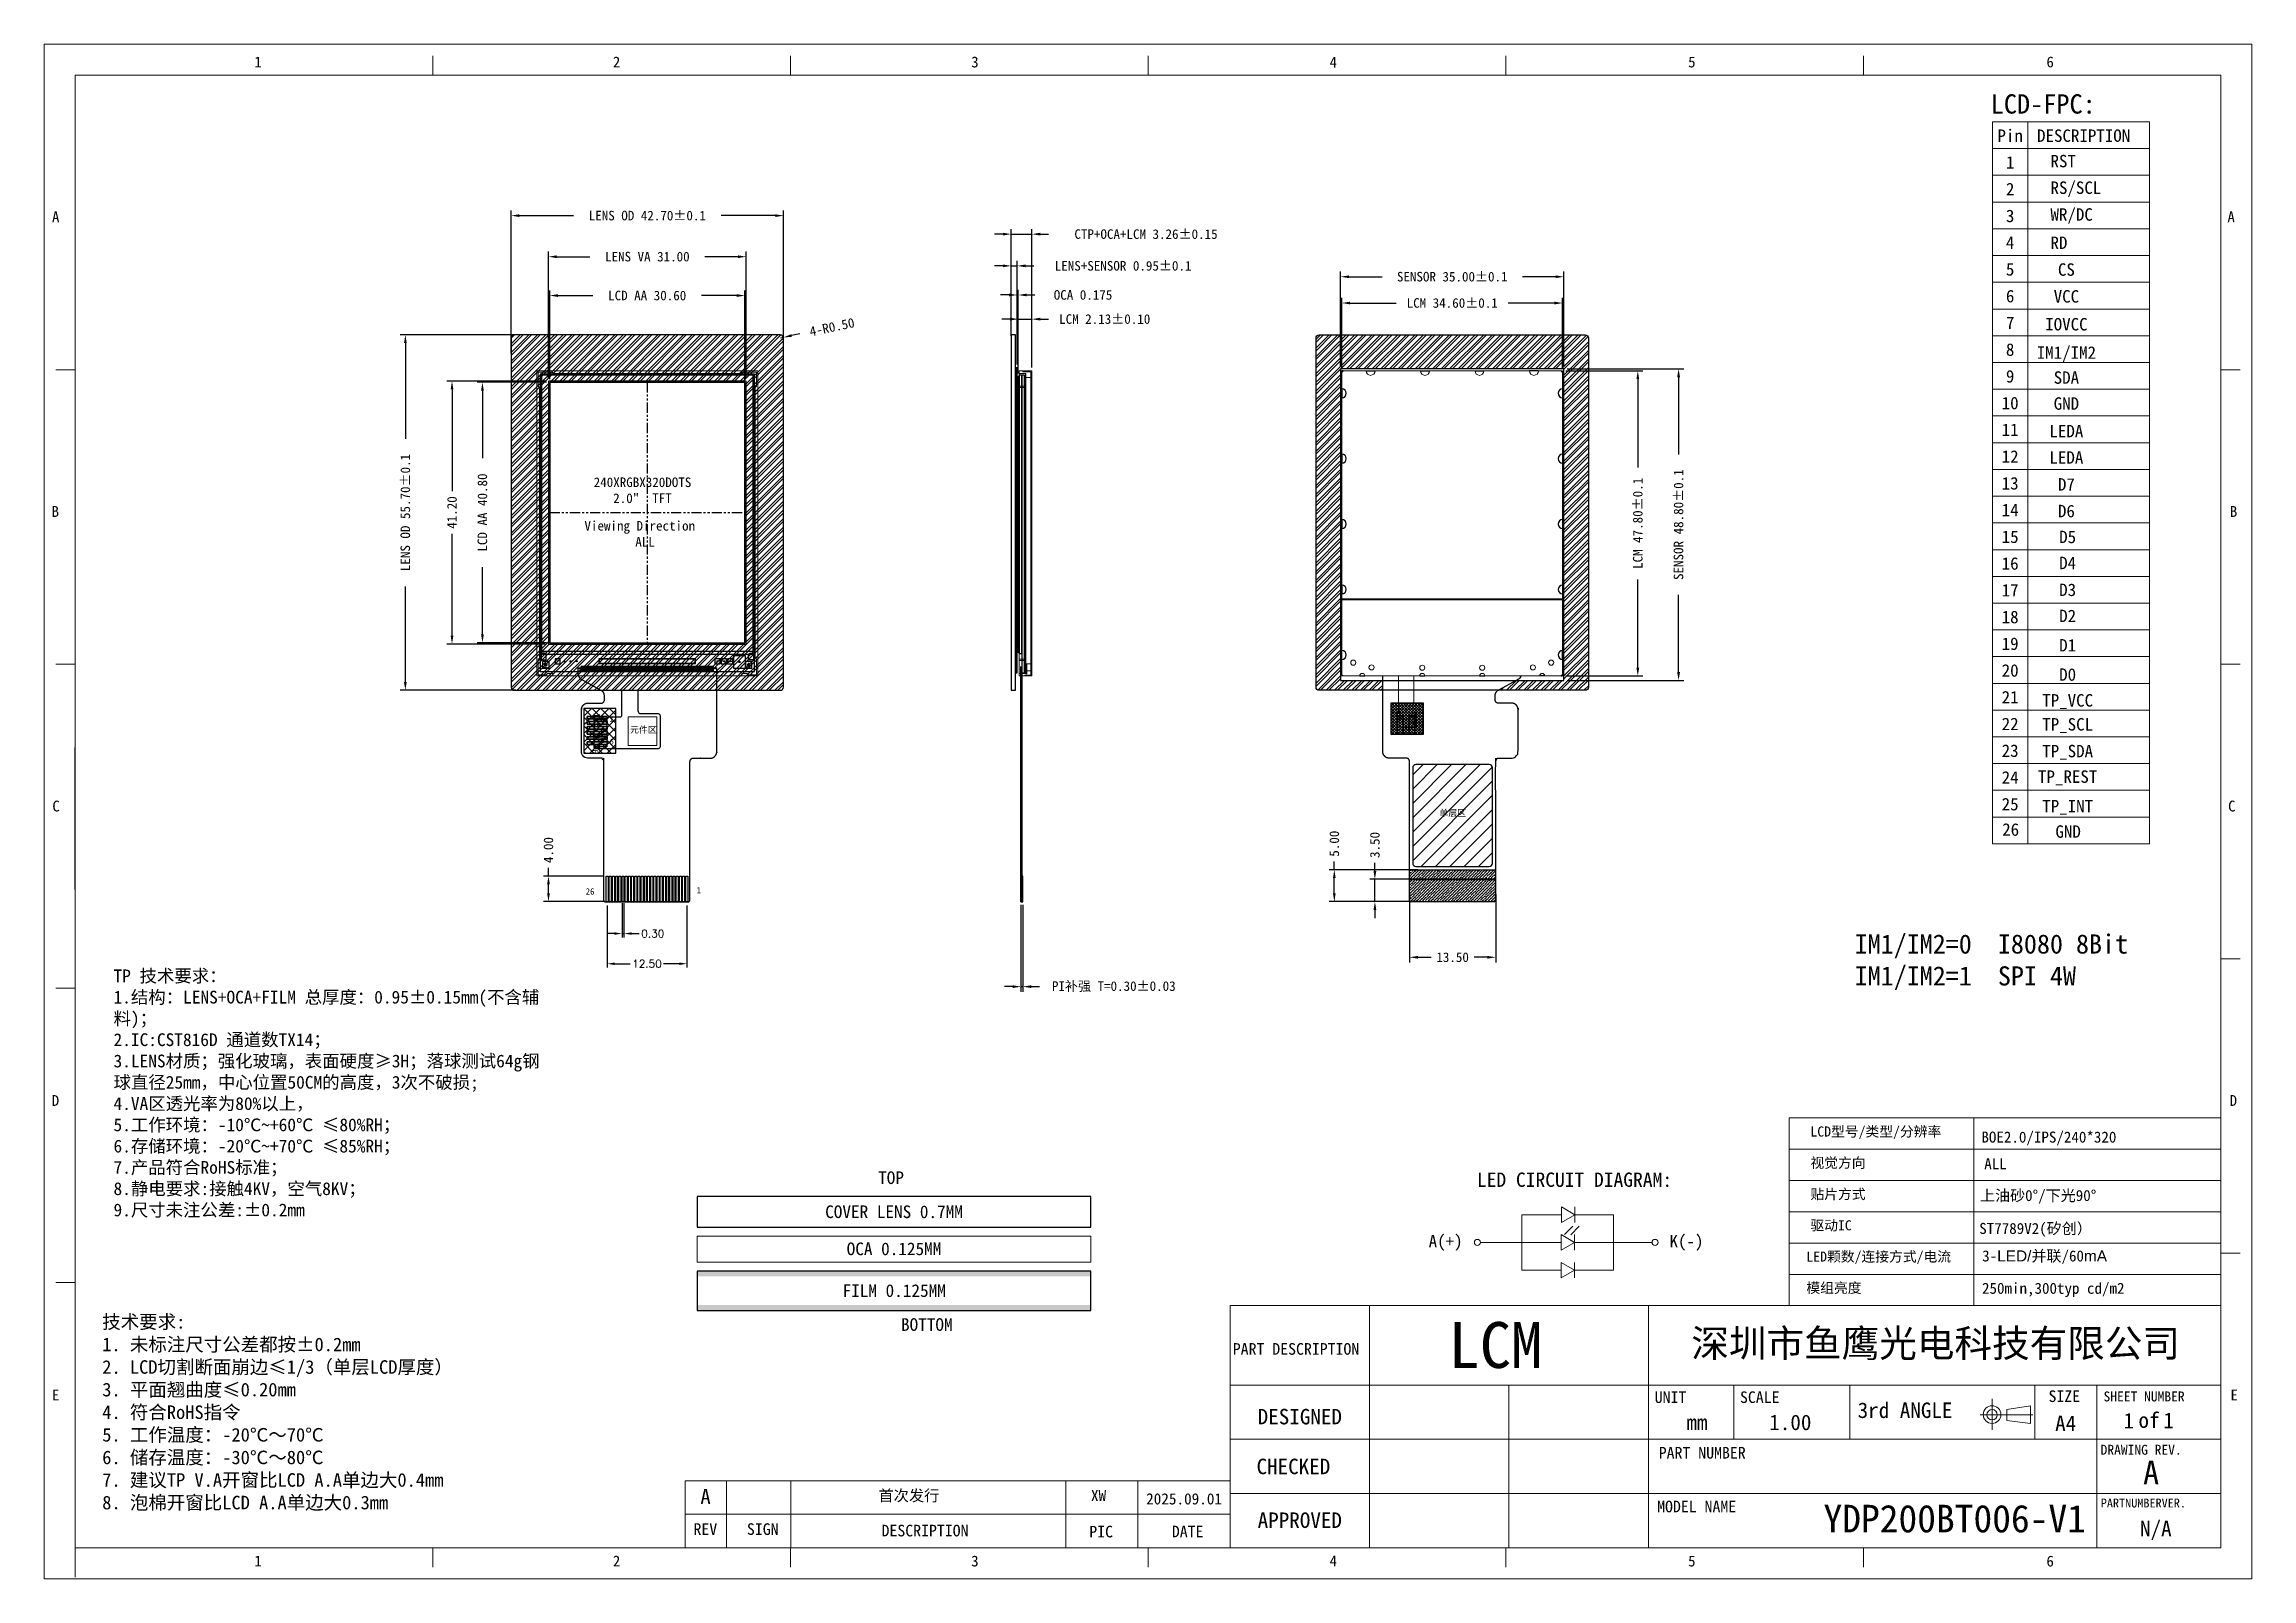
# Model space of a CAD drawing. Header units: millimetres. Extents: x 395 to 741, y -849 to -609.
import ezdxf
from ezdxf.enums import TextEntityAlignment as Align

# ---------------------------------------------------------------- set-up
doc = ezdxf.new("R2010")
doc.units = ezdxf.units.MM
doc.header["$PDMODE"] = 3
doc.linetypes.add('PHANTOM2', pattern=[31.75, 15.875, -3.175, 3.175, -3.175, 3.175, -3.175])
doc.layers.get('0').update_dxf_attribs({"lineweight": 9})
doc.layers.get('Defpoints').update_dxf_attribs({"lineweight": 9})
for name, color, linetype, lineweight in [('BLU', 7, 'Continuous', 20), ('DIM', 4, 'Continuous', 13), ('OCA', 153, 'Continuous', 13), ('R-Housing', 7, 'Continuous', 20), ('W-下铁框', 4, 'Continuous', 20)]:
    doc.layers.add(name, color=color, linetype=linetype, lineweight=lineweight)
for name, color, linetype in [('cover lens', 5, 'Continuous'), ('DIM（标注）', 3, 'Continuous'), ('FPC', 60, 'Continuous'), ('GATE.drawing', 3, 'Continuous'), ('ITO.drawing', 3, 'Continuous'), ('L131.drawing', 3, 'Continuous'), ('L31.drawing', 2, 'Continuous'), ('L59.drawing', 7, 'Continuous'), ('LAYOUT.drawing', 7, 'Continuous'), ('LCM-DIM', 3, 'Continuous'), ('LENS', 6, 'Continuous'), ('OBJ-FRAME', 4, 'Continuous'), ('OUTLINE.drawing', 5, 'Continuous'), ('sensor', 120, 'Continuous'), ('sensor OD', 193, 'Continuous'), ('标 注', 3, 'Continuous')]:
    doc.layers.add(name, color=color, linetype=linetype)
doc.styles.add('Arial', font='SimSun.ttf')
doc.styles.add('C-E02$0$HZ', font='NSimSun.ttf')
doc.styles.add('LCM', font='romans.shx')
doc.styles.add('RD', font='ROMAND.shx')
doc.styles.add('romans', font='romans.shx')
doc.styles.add('W0$254', font='simplex_.ttf', dxfattribs={"width": 0.75})
doc.styles.add('宋', font='SimSun.ttf', dxfattribs={"height": 2})
doc.styles.add('宋体', font='')
doc.styles.add('宝明', font='simhei.ttf')
doc.styles.add('标准', font='simplex.shx', dxfattribs={"width": 0.9, "oblique": 5, "bigfont": 'hztxt.shx'})
doc.styles.add('楷体GB2312', font='')
doc.styles.add('黑体', font='')
doc.styles.get('宋体').set_extended_font_data('FangSong_GB2312')
doc.styles.get('楷体GB2312').set_extended_font_data('KaiTi_GB2312')
doc.styles.get('黑体').set_extended_font_data('楷体_GB2312')
doc.dimstyles.new('LCM-DIM', dxfattribs={"dimtxt": 1.2, "dimasz": 1.2, "dimexe": 0.6, "dimexo": 0.6, "dimgap": 0.3, "dimtad": 0, "dimzin": 3, "dimdsep": 46, "dimtxsty": 'LCM', "dimcen": 1, "dimclrd": 3, "dimclre": 3, "dimclrt": 3, "dimadec": 0, "dimazin": 0, "dimtfac": 1, "dimtmove": 0, "dimatfit": 1, "dimfxl": 1, "dimtolj": 1, "dimarcsym": 0})
doc.dimstyles.new('SH', dxfattribs={"dimscale": 1.4, "dimtxt": 2.5, "dimasz": 2.5, "dimexe": 1.25, "dimexo": 0.625, "dimtad": 0, "dimdec": 1, "dimzin": 0, "dimdsep": 46, "dimtxsty": 'RD', "dimcen": 2.5, "dimadec": 0, "dimazin": 0, "dimtfac": 0.6, "dimtdec": 4, "dimtmove": 0, "dimatfit": 3, "dimfxl": 1, "dimtolj": 1, "dimarcsym": 0})
doc.dimstyles.new('STANDARD 03', dxfattribs={"dimscale": 0, "dimtxt": 1.5, "dimasz": 1.3, "dimexe": 0.8, "dimexo": 0.5, "dimgap": 0.5, "dimtad": 0, "dimzin": 0, "dimdsep": 46, "dimtxsty": 'romans', "dimcen": 2, "dimadec": 0, "dimazin": 0, "dimtfac": 1, "dimtmove": 0, "dimatfit": 3, "dimfxl": 1, "dimtolj": 1, "dimtzin": 0, "dimarcsym": 0})
doc.dimstyles.new('STANDARD 03$0', dxfattribs={"dimscale": 0, "dimtxt": 1.5, "dimasz": 1.3, "dimexe": 0.8, "dimexo": 0.5, "dimgap": 0.5, "dimtad": 0, "dimzin": 0, "dimdsep": 46, "dimtxsty": 'romans', "dimcen": 1, "dimclrd": 256, "dimclre": 256, "dimclrt": 256, "dimadec": 0, "dimazin": 0, "dimtfac": 1, "dimtmove": 0, "dimatfit": 3, "dimfxl": 1, "dimtolj": 1, "dimtzin": 0, "dimlwd": -1, "dimarcsym": 0})

# ---------------------------------------------------------------- blocks, each defined once
blk = doc.blocks.new('THIRD-PROJ_BL0')
at = {"linetype": 'Continuous'}
blk.add_line((257.13, 38.11), (257.13, 34.11), dxfattribs=at)
at = {"color": 7, "linetype": 'Continuous'}
for p, q in [((259.04, 36.73), (262.11, 37.22)), ((262.11, 37.22), (262.11, 34.94)), ((255.59, 36.06), (262.41, 36.06)), ((259.04, 36.73), (259.04, 35.31)), ((259.04, 35.31), (262.11, 34.94))]:
    blk.add_line(p, q, dxfattribs=at)
for centre, radius in [((257.13, 36.08), 1.14), ((257.13, 36.06), 0.67)]:
    blk.add_circle(centre, radius, dxfattribs=at)
blk = doc.blocks.new('*D25')
at = {"layer": 'Defpoints', "color": 0, "transparency": 16777216}
for p in [(549.37, -651.64), (547.24, -660.64), (549.37, -659.74)]:
    blk.add_point(p, dxfattribs=at)
at = {"layer": 'DIM（标注）', "transparency": 16777216}
for p, q in [((545.94, -651.64), (544.64, -651.64)), ((547.24, -651.64), (549.37, -651.64)), ((550.67, -651.64), (551.97, -651.64))]:
    blk.add_line(p, q, dxfattribs=at)
at = {"layer": 'DIM（标注）', "lineweight": -2, "transparency": 16777216}
for p, q in [((547.24, -660.14), (547.24, -650.84)), ((549.37, -659.24), (549.37, -650.84))]:
    blk.add_line(p, q, dxfattribs=at)
at = {"layer": 'DIM（标注）', "transparency": 16777216}
for points in [[(545.94, -651.42), (545.94, -651.86), (547.24, -651.64)], [(550.67, -651.42), (550.67, -651.86), (549.37, -651.64)]]:
    blk.add_solid(points, dxfattribs=at)
at = {"layer": 'DIM（标注）', "transparency": 16777216, "insert": (560.79, -651.64), "char_height": 1.5, "attachment_point": 5, "style": '宋体'}
blk.add_mtext('\\A1;LCM 2.13%%P0.10', dxfattribs=at)
blk = doc.blocks.new('*D28')
at = {"layer": 'Defpoints', "color": 0, "transparency": 16777216}
for p in [(547.66, -742.9), (547.96, -742.9), (547.66, -756.22)]:
    blk.add_point(p, dxfattribs=at)
at = {"layer": 'DIM（标注）', "lineweight": -2, "transparency": 16777216}
for p, q in [((547.66, -743.4), (547.66, -757.02)), ((547.96, -743.4), (547.96, -757.02))]:
    blk.add_line(p, q, dxfattribs=at)
at = {"layer": 'DIM（标注）', "transparency": 16777216}
for p, q in [((546.36, -756.22), (545.06, -756.22)), ((547.66, -756.22), (547.96, -756.22)), ((549.26, -756.22), (550.56, -756.22))]:
    blk.add_line(p, q, dxfattribs=at)
for points in [[(546.36, -756), (546.36, -756.43), (547.66, -756.22)], [(549.26, -756), (549.26, -756.43), (547.96, -756.22)]]:
    blk.add_solid(points, dxfattribs=at)
at = {"layer": 'DIM（标注）', "transparency": 16777216, "insert": (562.21, -756.22), "char_height": 1.5, "attachment_point": 5, "style": '宋体'}
blk.add_mtext('\\A1;PI{\\fSimSun|b0|i0|c134|p2;补强} T=0.30%%P0.03', dxfattribs=at)
blk = doc.blocks.new('*D26')
at = {"layer": 'Defpoints', "color": 0, "transparency": 16777216}
for p in [(504.39, -647.95), (473.79, -661.54), (504.39, -661.54)]:
    blk.add_point(p, dxfattribs=at)
at = {"layer": 'DIM（标注）', "lineweight": -2, "transparency": 16777216}
for p, q in [((473.79, -661.04), (473.79, -647.15)), ((504.39, -661.04), (504.39, -647.15))]:
    blk.add_line(p, q, dxfattribs=at)
at = {"layer": 'DIM（标注）', "transparency": 16777216}
for p, q in [((475.09, -647.95), (480.53, -647.95)), ((503.09, -647.95), (497.6, -647.95))]:
    blk.add_line(p, q, dxfattribs=at)
for points in [[(475.09, -647.73), (475.09, -648.17), (473.79, -647.95)], [(503.09, -647.73), (503.09, -648.17), (504.39, -647.95)]]:
    blk.add_solid(points, dxfattribs=at)
at = {"layer": 'DIM（标注）', "transparency": 16777216, "insert": (489.07, -647.95), "char_height": 1.5, "attachment_point": 5, "style": '宋体'}
blk.add_mtext('\\A1;LCD AA 30.60', dxfattribs=at)
blk = doc.blocks.new('*D27')
at = {"layer": 'Defpoints', "color": 0, "transparency": 16777216}
for p in [(473.79, -661.54), (463.24, -702.34), (473.79, -702.34)]:
    blk.add_point(p, dxfattribs=at)
at = {"layer": 'DIM（标注）', "lineweight": -2, "transparency": 16777216}
for p, q in [((473.29, -661.54), (462.44, -661.54)), ((473.29, -702.34), (462.44, -702.34))]:
    blk.add_line(p, q, dxfattribs=at)
at = {"layer": 'DIM（标注）', "transparency": 16777216}
for p, q in [((463.24, -662.84), (463.24, -673.41)), ((463.24, -701.04), (463.24, -690.48))]:
    blk.add_line(p, q, dxfattribs=at)
for points in [[(463.03, -662.84), (463.46, -662.84), (463.24, -661.54)], [(463.03, -701.04), (463.46, -701.04), (463.24, -702.34)]]:
    blk.add_solid(points, dxfattribs=at)
at = {"layer": 'DIM（标注）', "transparency": 16777216, "insert": (463.24, -681.94), "char_height": 1.5, "attachment_point": 5, "rotation": 90, "style": '宋体'}
blk.add_mtext('\\A1;LCD AA 40.80', dxfattribs=at)
blk = doc.blocks.new('*U11')
at = {"layer": 'DIM（标注）', "color": 4}
blk.add_lwpolyline([(-0.05, -0.35), (0.05, -0.35), (0.05, 0.35), (-0.05, 0.35)], close=True, dxfattribs=at)
blk = doc.blocks.new('*U12')
at = {"layer": 'DIM（标注）', "color": 0, "linetype": 'ByBlock', "lineweight": -2}
for p in [(0, 0), (0.146, 0), (0.292, 0), (0.438, 0), (0.584, 0), (0.73, 0), (0.876, 0), (1.022, 0), (1.168, 0), (1.314, 0), (1.46, 0), (1.606, 0), (1.752, 0), (1.898, 0), (2.044, 0), (2.19, 0), (2.336, 0), (2.482, 0), (2.628, 0), (2.774, 0), (2.92, 0), (3.066, 0), (3.212, 0), (3.358, 0), (3.504, 0), (3.65, 0), (3.796, 0), (3.942, 0), (4.088, 0), (4.234, 0), (4.38, 0), (4.526, 0), (4.672, 0), (4.818, 0), (4.964, 0), (5.11, 0), (5.256, 0), (5.402, 0), (5.548, 0), (5.694, 0), (5.84, 0), (5.986, 0), (6.132, 0), (6.278, 0), (6.424, 0), (6.57, 0), (6.716, 0), (6.862, 0), (7.008, 0), (7.154, 0), (7.3, 0), (7.446, 0), (7.592, 0), (7.738, 0), (7.884, 0), (8.03, 0), (8.176, 0), (8.322, 0), (8.468, 0), (8.614, 0), (8.76, 0), (8.906, 0), (9.052, 0), (9.198, 0), (9.344, 0), (9.49, 0), (9.636, 0), (9.782, 0), (9.928, 0), (10.074, 0), (10.22, 0), (10.366, 0), (10.512, 0), (10.658, 0), (10.804, 0), (10.95, 0), (11.096, 0), (11.242, 0), (11.388, 0), (11.534, 0), (11.68, 0), (11.826, 0), (11.972, 0), (12.118, 0), (12.264, 0), (12.41, 0), (12.556, 0), (12.702, 0), (12.848, 0), (12.994, 0), (13.14, 0), (13.286, 0), (13.432, 0), (13.578, 0), (13.724, 0), (13.87, 0), (14.016, 0), (14.162, 0), (14.308, 0), (14.454, 0), (14.6, 0), (14.746, 0), (14.892, 0), (15.038, 0), (15.184, 0), (15.33, 0), (15.476, 0), (15.622, 0), (15.768, 0), (15.914, 0), (16.06, 0), (16.206, 0), (16.352, 0), (16.498, 0), (16.644, 0), (16.79, 0), (16.936, 0), (17.082, 0), (17.228, 0), (17.374, 0), (17.52, 0), (17.666, 0), (17.812, 0), (17.958, 0), (18.104, 0), (18.25, 0), (18.396, 0), (18.542, 0), (18.688, 0), (18.834, 0), (18.98, 0), (19.126, 0), (19.272, 0), (19.418, 0), (19.564, 0), (19.71, 0), (19.856, 0), (20.002, 0), (20.148, 0), (20.294, 0), (20.44, 0), (20.586, 0)]:
    blk.add_blockref('*U11', p, dxfattribs=at)
blk = doc.blocks.new('process_key')
at = {"layer": 'GATE.drawing'}
blk.add_lwpolyline([(0.075, 0.225), (-0.075, 0.225), (-0.075, 0.075), (-0.225, 0.075), (-0.225, -0.075), (-0.075, -0.075), (-0.075, -0.225), (0.075, -0.225), (0.075, -0.075), (0.225, -0.075), (0.225, 0.075), (0.075, 0.075), (0.075, 0.225)], close=True, dxfattribs=at)
at = {"layer": 'OUTLINE.drawing'}
blk.add_lwpolyline([(-0.5, -0.5), (0.5, -0.5), (0.5, 0.5), (-0.5, 0.5), (-0.5, -0.5)], close=True, dxfattribs=at)
at = {"layer": 'OUTLINE.drawing', "insert": (-0.007, -0.4321), "char_height": 0.05, "width": 0.64763, "attachment_point": 5, "style": 'W0$254'}
blk.add_mtext('PANEL PROC KEY', dxfattribs=at)
blk = doc.blocks.new('panel_id')
at = {"layer": 'GATE.drawing'}
blk.add_lwpolyline([(-0.95, -0.95), (0.95, -0.95), (0.95, 0.95), (-0.95, 0.95), (-0.95, -0.95)], close=True, dxfattribs=at)
at = {"layer": 'OUTLINE.drawing', "color": 3}
for points in [[(-0.95, -0.95), (0.95, -0.95), (0.95, 0.95), (-0.95, 0.95), (-0.95, -0.95)], [(-0.10375, -0.075), (-0.10375, -0.05835), (-0.0871, -0.05835), (-0.0871, 0.05835), (-0.10375, 0.05835), (-0.10375, 0.075), (-0.0538, 0.075), (-0.0538, 0.05835), (-0.07045, 0.05835), (-0.07045, -0.05835), (-0.0538, -0.05835), (-0.0538, -0.075), (-0.10375, -0.075)], [(-0.0128, -0.075), (-0.0128, 0.075), (0.07045, 0.075), (0.10375, 0.0417), (0.10375, -0.0417), (0.07045, -0.075), (0.00385, -0.075), (0.00385, -0.05835), (0.0622, -0.05835), (0.0871, -0.0333), (0.0871, 0.0333), (0.0622, 0.05835), (0.00385, 0.05835), (0.00385, -0.075), (-0.0128, -0.075)]]:
    blk.add_lwpolyline(points, close=True, dxfattribs=at)
blk = doc.blocks.new('align_r')
at = {"layer": 'L31.drawing'}
for points in [[(-0.015, -0.045), (-0.015, -0.015), (-0.045, -0.015), (-0.045, 0.015), (-0.015, 0.015), (-0.015, 0.045), (0.015, 0.045), (0.015, 0.015), (0.045, 0.015), (0.045, -0.015), (0.015, -0.015), (0.015, -0.045), (-0.015, -0.045)], [(0.025, 0.025), (0.045, 0.025), (0.045, 0.045), (0.025, 0.045), (0.025, 0.025)]]:
    blk.add_lwpolyline(points, close=True, dxfattribs=at)
at = {"layer": 'L59.drawing'}
blk.add_lwpolyline([(-0.055, -0.055), (0.055, -0.055), (0.055, 0.055), (-0.055, 0.055), (-0.055, -0.055)], close=True, dxfattribs=at)
blk = doc.blocks.new('align_l')
at = {"layer": 'L31.drawing'}
for points in [[(-0.015, -0.045), (-0.015, -0.015), (-0.045, -0.015), (-0.045, 0.015), (-0.015, 0.015), (-0.015, 0.045), (0.015, 0.045), (0.015, 0.015), (0.045, 0.015), (0.045, -0.015), (0.015, -0.015), (0.015, -0.045), (-0.015, -0.045)], [(-0.045, 0.025), (-0.025, 0.025), (-0.025, 0.045), (-0.045, 0.045), (-0.045, 0.025)]]:
    blk.add_lwpolyline(points, close=True, dxfattribs=at)
at = {"layer": 'L59.drawing'}
blk.add_lwpolyline([(-0.055, -0.055), (0.055, -0.055), (0.055, 0.055), (-0.055, 0.055), (-0.055, -0.055)], close=True, dxfattribs=at)
blk = doc.blocks.new('et_pad')
at = {"layer": 'GATE.drawing'}
blk.add_lwpolyline([(0, 0), (0.8, 0), (0.8, 0.8), (0, 0.8), (0, 0)], close=True, dxfattribs=at)
at = {"layer": 'ITO.drawing'}
blk.add_lwpolyline([(0, 0), (0.8, 0), (0.8, 0.8), (0, 0.8), (0, 0)], close=True, dxfattribs=at)
blk = doc.blocks.new('fpc_label')
at = {"layer": 'OUTLINE.drawing', "char_height": 0.025, "attachment_point": 5, "rotation": 90, "style": 'W0$254'}
for s, insert, width in [('Ag_GND', (0.03392, 0.53), 0.1393), ('NULL', (0.17992, 0.53), 0.09287), ('Ag_GND', (0.32592, 0.53), 0.1393), ('Ag_GND', (0.47192, 0.53), 0.1393), ('GND', (0.61792, 0.53), 0.0762), ('FPC_R_OUT', (0.76392, 0.53), 0.20596), ('FPC_R_IN', (0.90992, 0.53), 0.17025), ('TG', (1.05592, 0.53), 0.04406), ('VCOM', (1.20192, 0.53), 0.1012), ('VCOM', (1.34792, 0.53), 0.1012), ('VCOM', (1.49392, 0.53), 0.1012), ('VCOM', (1.63992, 0.53), 0.1012), ('VCOM', (1.78592, 0.53), 0.1012), ('VCOM', (1.93192, 0.53), 0.1012), ('DUMMYR2', (2.07792, 0.53), 0.17858), ('DUMMYR1', (2.22392, 0.53), 0.17858), ('AGND', (2.36992, 0.53), 0.09763), ('AGND', (2.51592, 0.53), 0.09763), ('AGND', (2.66192, 0.53), 0.09763), ('DUMMY', (2.80792, 0.53), 0.12977), ('DUMMY', (2.95392, 0.53), 0.12977), ('DUMMY', (3.09992, 0.53), 0.12977), ('VGH', (3.24592, 0.53), 0.07263), ('VGH', (3.39192, 0.53), 0.07263), ('VGH', (3.53792, 0.53), 0.07263), ('VGH', (3.68392, 0.53), 0.07263), ('VPP', (3.82992, 0.53), 0.07144), ('VPP', (3.97592, 0.53), 0.07144), ('VPP', (4.12192, 0.53), 0.07144), ('VCC', (4.26792, 0.53), 0.07144), ('VCC', (4.41392, 0.53), 0.07144), ('VCC', (4.55992, 0.53), 0.07144), ('VCC', (4.70592, 0.53), 0.07144), ('VCC', (4.85192, 0.53), 0.07144), ('VCC', (4.99792, 0.53), 0.07144), ('VDDI', (5.14392, 0.53), 0.08096), ('VDDI', (5.28992, 0.53), 0.08096), ('VDDI', (5.43592, 0.53), 0.08096), ('VDDI', (5.58192, 0.53), 0.08096), ('TESTO5', (5.72792, 0.53), 0.13453), ('TESTO4', (5.87392, 0.53), 0.13453), ('TESTO3', (6.01992, 0.53), 0.13453), ('TESTO2', (6.16592, 0.53), 0.13453), ('TESTO1', (6.31192, 0.53), 0.13453), ('TE2', (6.45792, 0.53), 0.06549), ('VDDI_LED', (6.60392, 0.53), 0.16787), ('LED_EN', (6.74992, 0.53), 0.13572), ('LED_PWM', (6.89592, 0.53), 0.16906), ('SDO', (7.04192, 0.53), 0.07501), ('TE', (7.18792, 0.53), 0.04168), ('DB17', (7.33392, 0.53), 0.09763), ('DB16', (7.47992, 0.53), 0.09763), ('DB15', (7.62592, 0.53), 0.09763), ('DB14', (7.77192, 0.53), 0.09763), ('DB13', (7.91792, 0.53), 0.09763), ('DB12', (8.06392, 0.53), 0.09763), ('DB11', (8.20992, 0.53), 0.09763), ('DB10', (8.35592, 0.53), 0.09763), ('DB9', (8.50192, 0.53), 0.07382), ('DB8', (8.64792, 0.53), 0.07382), ('DUMMY', (8.79392, 0.53), 0.12977), ('DB7', (8.93992, 0.53), 0.07382), ('DB6', (9.08592, 0.53), 0.07382), ('DB5', (9.23192, 0.53), 0.07382), ('DB4', (9.37792, 0.53), 0.07382), ('DB3', (9.52392, 0.53), 0.07382), ('DB2', (9.66992, 0.53), 0.07382), ('DB1', (9.81592, 0.53), 0.07382), ('DB0', (9.96192, 0.53), 0.07382), ('SDA', (10.10792, 0.53), 0.07025), ('DOTCLK', (10.25392, 0.53), 0.14049), ('ENABLE', (10.39992, 0.53), 0.13811), ('HSYNC', (10.54592, 0.53), 0.12263), ('VSYNC', (10.69192, 0.53), 0.11787), ('RDX', (10.83792, 0.53), 0.07382), ('WRX', (10.98392, 0.53), 0.07739), ('DCX', (11.12992, 0.53), 0.07382), ('CSX', (11.27592, 0.53), 0.07263), ('RESX', (11.42192, 0.53), 0.09525), ('IM0', (11.56792, 0.53), 0.06191), ('IM1', (11.71392, 0.53), 0.06191), ('IM2', (11.85992, 0.53), 0.06191), ('IM3', (12.00592, 0.53), 0.06191), ('EXTC', (12.15192, 0.53), 0.09049), ('DUMMY', (12.29792, 0.53), 0.12977), ('TEST3', (12.44392, 0.53), 0.10834), ('DGND', (12.58992, 0.53), 0.1012), ('DGND', (12.73592, 0.53), 0.1012), ('DGND', (12.88192, 0.53), 0.1012), ('AGND', (13.02792, 0.53), 0.09763), ('AGND', (13.17392, 0.53), 0.09763), ('AGND', (13.31992, 0.53), 0.09763), ('AGND', (13.46592, 0.53), 0.09763), ('AGND', (13.61192, 0.53), 0.09763), ('AGND', (13.75792, 0.53), 0.09763), ('AGND', (13.90392, 0.53), 0.09763), ('AGND', (14.04992, 0.53), 0.09763), ('VDD', (14.19592, 0.53), 0.07144), ('VDD', (14.34192, 0.53), 0.07144), ('VDD', (14.48792, 0.53), 0.07144), ('DUMMY', (14.63392, 0.53), 0.12977), ('DUMMY', (14.77992, 0.53), 0.12977), ('DUMMY', (14.92592, 0.53), 0.12977), ('V20', (15.07192, 0.53), 0.06906), ('V20', (15.21792, 0.53), 0.06906), ('V20', (15.36392, 0.53), 0.06906), ('VAP', (15.50992, 0.53), 0.06787), ('VAP', (15.65592, 0.53), 0.06787), ('DUMMY', (15.80192, 0.53), 0.12977), ('DUMMY', (15.94792, 0.53), 0.12977), ('DUMMY', (16.09392, 0.53), 0.12977), ('DUMMY', (16.23992, 0.53), 0.12977), ('AVCL', (16.38592, 0.53), 0.08811), ('AVCL', (16.53192, 0.53), 0.08811), ('AVCL', (16.67792, 0.53), 0.08811), ('AVDD', (16.82392, 0.53), 0.09287), ('AVDD', (16.96992, 0.53), 0.09287), ('AVDD', (17.11592, 0.53), 0.09287), ('VGL', (17.26192, 0.53), 0.06668), ('VGL', (17.40792, 0.53), 0.06668), ('DUMMY', (17.55392, 0.53), 0.12977), ('DUMMY', (17.69992, 0.53), 0.12977), ('DUMMY', (17.84592, 0.53), 0.12977), ('VDDGX', (17.99192, 0.53), 0.12025), ('VDDS', (18.13792, 0.53), 0.09525), ('VAG', (18.28392, 0.53), 0.06787), ('VCOM', (18.42992, 0.53), 0.1012), ('VCOM', (18.57592, 0.53), 0.1012), ('VCOM', (18.72192, 0.53), 0.1012), ('VGL', (18.86792, 0.53), 0.06668), ('VGL', (19.01392, 0.53), 0.06668), ('VCOM', (19.15992, 0.53), 0.1012), ('VCOM', (19.30592, 0.53), 0.1012), ('VCOM', (19.45192, 0.53), 0.1012), ('TG', (19.59792, 0.53), 0.04406), ('FPC_R_OUT', (19.74392, 0.53), 0.20596), ('FPC_R_IN', (19.88992, 0.53), 0.17025), ('GND', (20.03592, 0.53), 0.0762), ('AG_GND', (20.18192, 0.53), 0.14168), ('Ag_GND', (20.32792, 0.53), 0.1393), ('NULL', (20.47392, 0.53), 0.09287), ('AG_GND', (20.61992, 0.53), 0.14168)]:
    blk.add_mtext(s, dxfattribs=dict(at, insert=insert, width=width))
at = {"layer": 'OUTLINE.drawing', "char_height": 0.025, "attachment_point": 5, "style": 'W0$254'}
for s, insert, width in [('1', (0.03392, 0.66), 0.02382), ('2', (0.17992, 0.66), 0.02382), ('3', (0.32592, 0.66), 0.02382), ('4', (0.47192, 0.66), 0.02382), ('5', (0.61792, 0.66), 0.02382), ('6', (0.76392, 0.66), 0.02382), ('7', (0.90992, 0.66), 0.02382), ('8', (1.05592, 0.66), 0.02382), ('9', (1.20192, 0.66), 0.02382), ('10', (1.34792, 0.66), 0.04763), ('11', (1.49392, 0.66), 0.04763), ('12', (1.63992, 0.66), 0.04763), ('13', (1.78592, 0.66), 0.04763), ('14', (1.93192, 0.66), 0.04763), ('15', (2.07792, 0.66), 0.04763), ('16', (2.22392, 0.66), 0.04763), ('17', (2.36992, 0.66), 0.04763), ('18', (2.51592, 0.66), 0.04763), ('19', (2.66192, 0.66), 0.04763), ('20', (2.80792, 0.66), 0.04763), ('21', (2.95392, 0.66), 0.04763), ('22', (3.09992, 0.66), 0.04763), ('23', (3.24592, 0.66), 0.04763), ('24', (3.39192, 0.66), 0.04763), ('25', (3.53792, 0.66), 0.04763), ('26', (3.68392, 0.66), 0.04763), ('27', (3.82992, 0.66), 0.04763), ('28', (3.97592, 0.66), 0.04763), ('29', (4.12192, 0.66), 0.04763), ('30', (4.26792, 0.66), 0.04763), ('31', (4.41392, 0.66), 0.04763), ('32', (4.55992, 0.66), 0.04763), ('33', (4.70592, 0.66), 0.04763), ('34', (4.85192, 0.66), 0.04763), ('35', (4.99792, 0.66), 0.04763), ('36', (5.14392, 0.66), 0.04763), ('37', (5.28992, 0.66), 0.04763), ('38', (5.43592, 0.66), 0.04763), ('39', (5.58192, 0.66), 0.04763), ('40', (5.72792, 0.66), 0.04763), ('41', (5.87392, 0.66), 0.04763), ('42', (6.01992, 0.66), 0.04763), ('43', (6.16592, 0.66), 0.04763), ('44', (6.31192, 0.66), 0.04763), ('45', (6.45792, 0.66), 0.04763), ('46', (6.60392, 0.66), 0.04763), ('47', (6.74992, 0.66), 0.04763), ('48', (6.89592, 0.66), 0.04763), ('49', (7.04192, 0.66), 0.04763), ('50', (7.18792, 0.66), 0.04763), ('51', (7.33392, 0.66), 0.04763), ('52', (7.47992, 0.66), 0.04763), ('53', (7.62592, 0.66), 0.04763), ('54', (7.77192, 0.66), 0.04763), ('55', (7.91792, 0.66), 0.04763), ('56', (8.06392, 0.66), 0.04763), ('57', (8.20992, 0.66), 0.04763), ('58', (8.35592, 0.66), 0.04763), ('59', (8.50192, 0.66), 0.04763), ('60', (8.64792, 0.66), 0.04763), ('61', (8.79392, 0.66), 0.04763), ('62', (8.93992, 0.66), 0.04763), ('63', (9.08592, 0.66), 0.04763), ('64', (9.23192, 0.66), 0.04763), ('65', (9.37792, 0.66), 0.04763), ('66', (9.52392, 0.66), 0.04763), ('67', (9.66992, 0.66), 0.04763), ('68', (9.81592, 0.66), 0.04763), ('69', (9.96192, 0.66), 0.04763), ('70', (10.10792, 0.66), 0.04763), ('71', (10.25392, 0.66), 0.04763), ('72', (10.39992, 0.66), 0.04763), ('73', (10.54592, 0.66), 0.04763), ('74', (10.69192, 0.66), 0.04763), ('75', (10.83792, 0.66), 0.04763), ('76', (10.98392, 0.66), 0.04763), ('77', (11.12992, 0.66), 0.04763), ('78', (11.27592, 0.66), 0.04763), ('79', (11.42192, 0.66), 0.04763), ('80', (11.56792, 0.66), 0.04763), ('81', (11.71392, 0.66), 0.04763), ('82', (11.85992, 0.66), 0.04763), ('83', (12.00592, 0.66), 0.04763), ('84', (12.15192, 0.66), 0.04763), ('85', (12.29792, 0.66), 0.04763), ('86', (12.44392, 0.66), 0.04763), ('87', (12.58992, 0.66), 0.04763), ('88', (12.73592, 0.66), 0.04763), ('89', (12.88192, 0.66), 0.04763), ('90', (13.02792, 0.66), 0.04763), ('91', (13.17392, 0.66), 0.04763), ('92', (13.31992, 0.66), 0.04763), ('93', (13.46592, 0.66), 0.04763), ('94', (13.61192, 0.66), 0.04763), ('95', (13.75792, 0.66), 0.04763), ('96', (13.90392, 0.66), 0.04763), ('97', (14.04992, 0.66), 0.04763), ('98', (14.19592, 0.66), 0.04763), ('99', (14.34192, 0.66), 0.04763), ('100', (14.48792, 0.66), 0.07144), ('101', (14.63392, 0.66), 0.07144), ('102', (14.77992, 0.66), 0.07144), ('103', (14.92592, 0.66), 0.07144), ('104', (15.07192, 0.66), 0.07144), ('105', (15.21792, 0.66), 0.07144), ('106', (15.36392, 0.66), 0.07144), ('107', (15.50992, 0.66), 0.07144), ('108', (15.65592, 0.66), 0.07144), ('109', (15.80192, 0.66), 0.07144), ('110', (15.94792, 0.66), 0.07144), ('111', (16.09392, 0.66), 0.07144), ('112', (16.23992, 0.66), 0.07144), ('113', (16.38592, 0.66), 0.07144), ('114', (16.53192, 0.66), 0.07144), ('115', (16.67792, 0.66), 0.07144), ('116', (16.82392, 0.66), 0.07144), ('117', (16.96992, 0.66), 0.07144), ('118', (17.11592, 0.66), 0.07144), ('119', (17.26192, 0.66), 0.07144), ('120', (17.40792, 0.66), 0.07144), ('121', (17.55392, 0.66), 0.07144), ('122', (17.69992, 0.66), 0.07144), ('123', (17.84592, 0.66), 0.07144), ('124', (17.99192, 0.66), 0.07144), ('125', (18.13792, 0.66), 0.07144), ('126', (18.28392, 0.66), 0.07144), ('127', (18.42992, 0.66), 0.07144), ('128', (18.57592, 0.66), 0.07144), ('129', (18.72192, 0.66), 0.07144), ('130', (18.86792, 0.66), 0.07144), ('131', (19.01392, 0.66), 0.07144), ('132', (19.15992, 0.66), 0.07144), ('133', (19.30592, 0.66), 0.07144), ('134', (19.45192, 0.66), 0.07144), ('135', (19.59792, 0.66), 0.07144), ('136', (19.74392, 0.66), 0.07144), ('137', (19.88992, 0.66), 0.07144), ('138', (20.03592, 0.66), 0.07144), ('139', (20.18192, 0.66), 0.07144), ('140', (20.32792, 0.66), 0.07144), ('141', (20.47392, 0.66), 0.07144), ('142', (20.61992, 0.66), 0.07144)]:
    blk.add_mtext(s, dxfattribs=dict(at, insert=insert, width=width))
blk = doc.blocks.new('pad89v_out_line')
at = {"layer": 'L59.drawing'}
for points in [[(-7.5775, -0.349), (7.5775, -0.349), (7.5775, 0.349), (-7.5775, 0.349), (-7.5775, -0.349)], [(-7.5375, -0.309), (7.5375, -0.309), (7.5375, 0.309), (-7.5375, 0.309), (-7.5375, -0.309)], [(-7.5345, -0.306), (7.5345, -0.306), (7.5345, 0.306), (-7.5345, 0.306), (-7.5345, -0.306)]]:
    blk.add_lwpolyline(points, close=True, dxfattribs=at)
blk = doc.blocks.new('et_pad_all')
for p in [(0, -0.02674), (25.05, -0.02674)]:
    blk.add_blockref('et_pad', p)
at = {"layer": 'OUTLINE.drawing', "char_height": 0.15, "attachment_point": 5, "style": 'W0$254'}
for s, insert, width in [('GE', (0.4, 0.37326), 0.28572), ('DB', (1.4, 0.37326), 0.30001), ('DG', (2.4, 0.37326), 0.30001), ('DR', (3.4, 0.37326), 0.30001), ('GO', (25.45, 0.37326), 0.30715), ('VGG', (26.45, 0.37326), 0.42858), ('VCOM', (27.45, 0.37326), 0.60715)]:
    blk.add_mtext(s, dxfattribs=dict(at, insert=insert, width=width))
blk = doc.blocks.new('panel_down')
blk.add_blockref('et_pad_all', (-15.2752, -1.38043))
blk = doc.blocks.new('LCD')
at = {"layer": 'DIM（标注）', "color": 1, "linetype": 'PHANTOM2', "ltscale": 0.1}
for p, q in [((324.49, -694.86), (324.49, -735.66)), ((309.19, -715.26), (339.79, -715.26))]:
    blk.add_line(p, q, dxfattribs=at)
at = {"layer": 'GATE.drawing', "color": 4, "const_width": 0.1}
for points in [[(314.15, -739.71), (313.65, -739.71)], [(313.9, -739.86), (313.9, -739.56)], [(334.84, -739.71), (335.34, -739.71)], [(335.09, -739.86), (335.09, -739.56)]]:
    blk.add_lwpolyline(points, dxfattribs=at)
at = {"layer": 'ITO.drawing', "color": 1}
for points in [[(308.43, -737.31), (307.84, -737.31), (307.84, -738.31), (308.64, -738.31), (308.64, -737.46), (308.43, -737.31)], [(340.56, -737.31), (341.14, -737.31), (341.14, -738.31), (340.34, -738.31), (340.34, -737.46), (340.56, -737.31)]]:
    blk.add_lwpolyline(points, close=True, dxfattribs=at)
at = {"layer": 'L131.drawing', "color": 1}
for points in [[(316.97, -738.3), (317.06, -738.3), (317.06, -738.27), (316.97, -738.27), (316.97, -738.3)], [(317, -738.33), (317.03, -738.33), (317.03, -738.24), (317, -738.24), (317, -738.33)]]:
    blk.add_lwpolyline(points, close=True, dxfattribs=at)
at = {"layer": 'LAYOUT.drawing', "color": 4}
for points in [[(307.69, -740.16), (341.29, -740.16), (341.29, -693.56), (307.69, -693.56), (307.69, -740.16)], [(307.69, -737.46), (341.29, -737.46), (341.29, -693.56), (307.69, -693.56), (307.69, -737.46)]]:
    blk.add_lwpolyline(points, close=True, dxfattribs=at)
at = {"layer": 'OUTLINE.drawing', "color": 4}
for p, q in [((314.15, -740.06), (314.15, -739.36)), ((314.15, -739.36), (314.25, -739.36)), ((314.25, -740.06), (314.15, -740.06)), ((314.25, -739.36), (314.25, -740.06)), ((314.25, -740.06), (314.25, -740.06))]:
    blk.add_line(p, q, dxfattribs=at)
for points in [[(309.19, -735.66), (339.79, -735.66), (339.79, -694.86), (309.19, -694.86), (309.19, -735.66)], [(334.69, -740.06), (334.59, -740.06), (334.59, -739.36), (334.69, -739.36), (334.69, -740.06)], [(334.84, -740.06), (334.74, -740.06), (334.74, -739.36), (334.84, -739.36), (334.84, -740.06)]]:
    blk.add_lwpolyline(points, close=True, dxfattribs=at)
at = {"color": 1}
for name, p in [('process_key', (308.59, -739.11)), ('et_pad', (310.04, -738.95)), ('panel_down', (325.32, -737.55)), ('pad89v_out_line', (324.49, -738.54)), ('align_l', (317.01, -738.29)), ('align_r', (331.97, -738.29)), ('et_pad', (335.09, -738.95)), ('et_pad', (336.09, -738.95)), ('et_pad', (337.09, -738.95)), ('panel_id', (338.94, -738.66)), ('process_key', (340.39, -739.11))]:
    blk.add_blockref(name, p, dxfattribs=at)
at = {"layer": 'DIM（标注）', "color": 4}
blk.add_blockref('*U12', (314.2, -739.71), dxfattribs=at)
at = {"layer": 'OUTLINE.drawing', "color": 4}
blk.add_blockref('fpc_label', (314.17, -740.04), dxfattribs=at)
at = {"layer": 'DIM（标注）', "color": 4, "insert": (316.09, -709.76), "char_height": 2, "width": 30.8502, "attachment_point": 1, "style": '宋'}
blk.add_mtext('{\\H0.75x;\\C3;240XRGBX320DOTS\\P   2.0"  TFT}', dxfattribs=at)
at = {"layer": 'DIM（标注）', "color": 4, "insert": (308.28, -716.58), "char_height": 1.5, "width": 30.8502, "attachment_point": 1}
blk.add_mtext('\\pi6.35805;{\\fSimSun|b0|i0|c134|p2;\\C256;Viewing Direction\\P\\pi13.31336; ALL }', dxfattribs=at)
blk = doc.blocks.new('GDJ')
at = {"layer": 'R-Housing', "lineweight": 0}
for p, q in [((811.55, -827.71), (811.55, -779.91)), ((811.55, -779.91), (846.15, -779.91)), ((811.75, -782.32), (811.75, -780.11)), ((811.75, -780.11), (813.96, -780.11)), ((813.96, -780.11), (814.16, -780.31)), ((814.16, -780.31), (843.54, -780.31)), ((843.54, -780.31), (843.74, -780.11)), ((843.74, -780.11), (845.95, -780.11)), ((845.95, -780.11), (845.95, -782.32)), ((846.15, -779.91), (846.15, -827.71)), ((811.95, -782.52), (811.75, -782.32)), ((811.95, -824.9), (811.95, -782.52)), ((845.95, -782.32), (845.75, -782.52)), ((845.75, -782.52), (845.75, -824.9)), ((811.75, -825.1), (811.95, -824.9)), ((811.75, -827.51), (811.75, -825.1)), ((845.75, -824.9), (845.95, -825.1)), ((845.95, -825.1), (845.95, -827.51)), ((846.15, -827.71), (811.55, -827.71)), ((813.01, -827.51), (811.75, -827.51)), ((813.21, -827.31), (813.01, -827.51)), ((814.05, -827.31), (813.21, -827.31)), ((814.05, -827.71), (814.05, -827.31)), ((844.49, -827.31), (843.65, -827.31)), ((843.65, -827.31), (843.65, -827.71)), ((844.69, -827.51), (844.49, -827.31)), ((845.95, -827.51), (844.69, -827.51))]:
    blk.add_line(p, q, dxfattribs=at)
blk = doc.blocks.new('SH')
at = {"layer": 'R-Housing', "lineweight": 0}
for p, q in [((866.41, -779.91), (866.99, -779.91)), ((866.41, -779.91), (866.41, -827.71)), ((866.41, -780.31), (867.42, -780.31)), ((867.42, -780.31), (867.42, -827.36)), ((867.42, -780.96), (868.24, -780.96)), ((866.41, -782.32), (867.42, -782.32)), ((866.41, -782.52), (867.42, -782.52)), ((866.41, -825.07), (867.42, -825.07)), ((866.41, -825.27), (867.42, -825.27)), ((867.42, -825.81), (868.24, -825.81)), ((867.6, -825.81), (867.6, -827.36)), ((867.6, -826.91), (868.24, -826.91)), ((866.41, -827.31), (867.42, -827.31)), ((866.41, -827.71), (867.29, -827.71)), ((867.42, -827.36), (867.6, -827.36))]:
    blk.add_line(p, q, dxfattribs=at)
at = {"layer": 'R-Housing', "color": 5, "lineweight": 0}
blk.add_line((867.36, -780.31), (867.36, -827.36), dxfattribs=at)
at = {"layer": 'W-下铁框', "lineweight": 0}
for p, q in [((866.99, -779.91), (868.39, -779.91)), ((866.99, -780.06), (866.99, -779.91)), ((866.99, -780.06), (868.24, -780.06)), ((868.24, -780.06), (868.24, -827.56)), ((868.39, -779.91), (868.39, -827.71)), ((867.29, -827.56), (867.29, -827.71)), ((867.29, -827.56), (868.24, -827.56)), ((867.29, -827.71), (868.39, -827.71))]:
    blk.add_line(p, q, dxfattribs=at)
blk = doc.blocks.new('JFK')
at = {"layer": 'FPC', "color": 0}
for p, q in [((897.73, -780.11), (897.73, -779.91)), ((897.93, -779.91), (897.73, -779.91)), ((901.53, -779.91), (902.93, -779.91)), ((910.06, -779.91), (911.46, -779.91)), ((918.6, -779.91), (920, -779.91)), ((928.53, -779.91), (927.13, -779.91)), ((932.13, -779.91), (932.33, -779.91)), ((932.33, -780.11), (932.33, -779.91)), ((897.73, -782.71), (897.73, -784.11)), ((932.33, -782.71), (932.33, -784.11)), ((897.73, -792.96), (897.73, -794.36)), ((932.33, -792.96), (932.33, -794.36)), ((897.73, -803.21), (897.73, -804.61)), ((932.33, -803.21), (932.33, -804.61)), ((897.73, -813.46), (897.73, -814.86)), ((932.33, -813.46), (932.33, -814.86)), ((897.73, -825.11), (897.73, -823.71)), ((932.33, -825.11), (932.33, -823.71)), ((897.73, -827.51), (897.73, -827.71)), ((897.93, -827.71), (897.73, -827.71)), ((900.53, -827.71), (901.33, -827.71)), ((909.93, -827.71), (910.73, -827.71)), ((919.33, -827.71), (920.13, -827.71)), ((929.53, -827.71), (928.73, -827.71)), ((932.13, -827.71), (932.33, -827.71)), ((932.33, -827.51), (932.33, -827.71))]:
    blk.add_line(p, q, dxfattribs=at)
at = {"layer": 'FPC', "color": 4}
for centre, radius, start, end in [((932.33, -779.91), 0.2, 180, 270), ((897.73, -783.41), 0.7, 270, 90), ((932.33, -783.41), 0.7, 90, 270), ((897.73, -793.66), 0.7, 270, 90), ((932.33, -793.66), 0.7, 90, 270), ((897.73, -803.91), 0.7, 270, 90), ((932.33, -803.91), 0.7, 90, 270), ((897.73, -814.16), 0.7, 270, 90), ((932.33, -814.16), 0.7, 90, 270), ((897.73, -824.41), 0.7, 270, 90), ((932.33, -824.41), 0.7, 90, 270), ((932.33, -827.71), 0.2, 90, 180)]:
    blk.add_arc(centre, radius, start, end, dxfattribs=at)
at = {"layer": 'W-下铁框', "lineweight": 0}
for p, q in [((897.73, -780.11), (897.73, -827.71)), ((897.93, -779.91), (932.13, -779.91)), ((932.33, -780.11), (932.33, -827.71)), ((897.73, -827.71), (932.33, -827.71))]:
    blk.add_line(p, q, dxfattribs=at)
for centre in [(899.52, -825.62), (902.38, -826.36), (910.33, -826.41), (919.73, -826.41), (927.68, -826.36), (930.54, -825.62)]:
    blk.add_circle(centre, 0.4, dxfattribs=at)
for centre, radius, start, end in [((897.73, -779.91), 0.2, 270, 0), ((902.23, -779.91), 0.7, 180, 0), ((910.76, -779.91), 0.7, 180, 0), ((919.3, -779.91), 0.7, 180, 0), ((927.83, -779.91), 0.7, 180, 0), ((897.73, -827.71), 0.2, 0, 90), ((900.93, -827.71), 0.4, 0, 180), ((910.33, -827.71), 0.4, 0, 180), ((919.73, -827.71), 0.4, 0, 180), ((929.13, -827.71), 0.4, 0, 180)]:
    blk.add_arc(centre, radius, start, end, dxfattribs=at)
blk = doc.blocks.new('*D29')
at = {"layer": 'Defpoints', "color": 0, "transparency": 16777216}
for p in [(485.13, -742.56, -12.5), (485.43, -742.56, -12.5), (485.43, -747.9)]:
    blk.add_point(p, dxfattribs=at)
at = {"layer": 'LCM-DIM', "color": 3, "lineweight": -2, "transparency": 16777216}
for p, q in [((485.13, -743.16), (485.13, -748.5)), ((485.43, -743.16), (485.43, -748.5)), ((483.93, -747.9), (482.73, -747.9)), ((485.13, -747.9), (485.43, -747.9)), ((486.63, -747.9), (487.83, -747.9))]:
    blk.add_line(p, q, dxfattribs=at)
at = {"layer": 'LCM-DIM', "color": 3, "transparency": 16777216}
for points in [[(483.93, -747.7), (483.93, -748.1), (485.13, -747.9)], [(486.63, -747.7), (486.63, -748.1), (485.43, -747.9)]]:
    blk.add_solid(points, dxfattribs=at)
at = {"layer": 'LCM-DIM', "color": 3, "transparency": 16777216, "insert": (489.95, -747.9), "char_height": 1.2, "attachment_point": 5, "style": 'LCM'}
blk.add_mtext('\\A1;0.30', dxfattribs=at)
blk = doc.blocks.new('*D30')
at = {"layer": 'Defpoints', "color": 0, "transparency": 16777216}
for p in [(482.78, -742.9, -12.5), (495.28, -742.9, -6.25), (495.28, -752.63)]:
    blk.add_point(p, dxfattribs=at)
at = {"layer": 'LCM-DIM', "color": 3, "lineweight": -2, "transparency": 16777216}
for p, q in [((482.78, -743.5), (482.78, -753.23)), ((495.28, -743.5), (495.28, -753.23)), ((483.98, -752.63), (486.41, -752.63)), ((494.08, -752.63), (491.64, -752.63))]:
    blk.add_line(p, q, dxfattribs=at)
at = {"layer": 'LCM-DIM', "color": 3, "transparency": 16777216}
for points in [[(483.98, -752.43), (483.98, -752.83), (482.78, -752.63)], [(494.08, -752.43), (494.08, -752.83), (495.28, -752.63)]]:
    blk.add_solid(points, dxfattribs=at)
at = {"layer": 'LCM-DIM', "color": 3, "transparency": 16777216, "insert": (489.03, -752.63), "char_height": 1.2, "attachment_point": 5, "style": 'LCM'}
blk.add_mtext('\\A1;12.50', dxfattribs=at)
blk = doc.blocks.new('*U23')
at = {"layer": '标 注', "color": 2, "lineweight": -3}
for points in [[(-1, 0.57), (0.07, 0.57)], [(0.07, 0.23), (-1, 0.23)], [(0.56, 0.57), (0.62, 0.57)], [(0.62, 0.23), (0.56, 0.23)], [(0.62, 0.57), (1, 0.57), (1, 0.23), (0.62, 0.23)], [(-1, -0.23), (-0.59, -0.23)], [(-0.59, -0.57), (-1, -0.57)], [(-0.59, -0.23), (-0.53, -0.23)], [(-0.53, -0.57), (-0.59, -0.57)], [(-0.04, -0.23), (1, -0.23), (1, -0.57), (-0.04, -0.57)]]:
    blk.add_lwpolyline(points, dxfattribs=at)
for centre in [(0.31, 0.4), (-0.29, -0.4)]:
    blk.add_circle(centre, 0.15, dxfattribs=at)
for centre, radius, start, end in [((-1.07, 0.4), 0.19, 293.1986, 66.8014), ((0.31, 0.4), 0.3, 35.6853, 144.3147), ((0.31, 0.4), 0.3, 215.6853, 324.3147), ((-1.07, -0.4), 0.19, 293.1986, 66.8014), ((-0.29, -0.4), 0.3, 35.6853, 144.3147), ((-0.29, -0.4), 0.3, 215.6853, 324.3147)]:
    blk.add_arc(centre, radius, start, end, dxfattribs=at)
blk = doc.blocks.new('*U24')
at = {"color": 0, "linetype": 'ByBlock', "lineweight": -2, "transparency": 16777216}
for p in [(0, 0), (0, -1.6), (0, -3.2)]:
    blk.add_blockref('*U23', p, dxfattribs=at)
blk = doc.blocks.new('*D31')
at = {"layer": 'Defpoints', "color": 0, "transparency": 16777216}
for p in [(504.59, -641.86), (473.59, -661.34), (504.59, -661.34)]:
    blk.add_point(p, dxfattribs=at)
at = {"layer": 'DIM（标注）', "lineweight": -2, "transparency": 16777216}
for p, q in [((473.59, -660.84), (473.59, -641.06)), ((504.59, -660.84), (504.59, -641.06))]:
    blk.add_line(p, q, dxfattribs=at)
at = {"layer": 'DIM（标注）', "transparency": 16777216}
for p, q in [((474.89, -641.86), (480.09, -641.86)), ((503.29, -641.86), (498.09, -641.86))]:
    blk.add_line(p, q, dxfattribs=at)
for points in [[(474.89, -641.64), (474.89, -642.08), (473.59, -641.86)], [(503.29, -641.64), (503.29, -642.08), (504.59, -641.86)]]:
    blk.add_solid(points, dxfattribs=at)
at = {"layer": 'DIM（标注）', "transparency": 16777216, "insert": (489.09, -641.86), "char_height": 1.5, "attachment_point": 5, "style": '宋体'}
blk.add_mtext('\\A1;LENS VA 31.00', dxfattribs=at)
blk = doc.blocks.new('*D32')
at = {"layer": 'Defpoints', "color": 0, "transparency": 16777216}
for p in [(510.44, -635.43), (467.74, -657.53), (510.44, -657.53)]:
    blk.add_point(p, dxfattribs=at)
at = {"layer": 'DIM（标注）', "lineweight": -2, "transparency": 16777216}
for p, q in [((467.74, -657.03), (467.74, -634.63)), ((510.44, -657.03), (510.44, -634.63))]:
    blk.add_line(p, q, dxfattribs=at)
at = {"layer": 'DIM（标注）', "transparency": 16777216}
for p, q in [((469.04, -635.43), (477.51, -635.43)), ((509.14, -635.43), (500.66, -635.43))]:
    blk.add_line(p, q, dxfattribs=at)
for points in [[(469.04, -635.21), (469.04, -635.64), (467.74, -635.43)], [(509.14, -635.21), (509.14, -635.64), (510.44, -635.43)]]:
    blk.add_solid(points, dxfattribs=at)
at = {"layer": 'DIM（标注）', "transparency": 16777216, "insert": (489.09, -635.43), "char_height": 1.5, "attachment_point": 5, "style": '宋体'}
blk.add_mtext('\\A1;LENS OD 42.70%%P0.1', dxfattribs=at)
blk = doc.blocks.new('*D33')
at = {"layer": 'Defpoints', "color": 0, "transparency": 16777216}
for p in [(473.59, -661.34), (458.47, -702.54), (473.59, -702.54)]:
    blk.add_point(p, dxfattribs=at)
at = {"layer": 'DIM（标注）', "lineweight": -2, "transparency": 16777216}
for p, q in [((473.09, -661.34), (457.67, -661.34)), ((473.09, -702.54), (457.67, -702.54))]:
    blk.add_line(p, q, dxfattribs=at)
at = {"layer": 'DIM（标注）', "transparency": 16777216}
for p, q in [((458.47, -662.64), (458.47, -678.59)), ((458.47, -701.24), (458.47, -685.3))]:
    blk.add_line(p, q, dxfattribs=at)
for points in [[(458.26, -662.64), (458.69, -662.64), (458.47, -661.34)], [(458.26, -701.24), (458.69, -701.24), (458.47, -702.54)]]:
    blk.add_solid(points, dxfattribs=at)
at = {"layer": 'DIM（标注）', "transparency": 16777216, "insert": (458.47, -681.94), "char_height": 1.5, "attachment_point": 5, "rotation": 90, "style": '宋体'}
blk.add_mtext('\\A1;41.20', dxfattribs=at)
blk = doc.blocks.new('*D34')
at = {"layer": 'Defpoints', "color": 0, "transparency": 16777216}
for p in [(451.16, -654.09), (470.13, -654.09), (468.98, -709.79)]:
    blk.add_point(p, dxfattribs=at)
at = {"layer": 'DIM（标注）', "lineweight": -2, "transparency": 16777216}
for p, q in [((469.63, -654.09), (450.36, -654.09)), ((468.48, -709.79), (450.36, -709.79))]:
    blk.add_line(p, q, dxfattribs=at)
at = {"layer": 'DIM（标注）', "transparency": 16777216}
for p, q in [((451.16, -655.39), (451.16, -670.37)), ((451.16, -708.49), (451.16, -693.52))]:
    blk.add_line(p, q, dxfattribs=at)
for points in [[(450.94, -655.39), (451.37, -655.39), (451.16, -654.09)], [(450.94, -708.49), (451.37, -708.49), (451.16, -709.79)]]:
    blk.add_solid(points, dxfattribs=at)
at = {"layer": 'DIM（标注）', "transparency": 16777216, "insert": (451.16, -681.94), "char_height": 1.5, "attachment_point": 5, "rotation": 90, "style": '宋体'}
blk.add_mtext('\\A1;LENS OD 55.70%%P0.1', dxfattribs=at)
blk = doc.blocks.new('*D35')
at = {"layer": 'Defpoints', "color": 0, "transparency": 16777216}
for p in [(509.94, -654.59), (510.42, -654.49)]:
    blk.add_point(p, dxfattribs=at)
at = {"layer": 'DIM（标注）', "transparency": 16777216}
for p, q in [((512.97, -653.96), (511.7, -654.22)), ((509.94, -654.59), (510.42, -654.49))]:
    blk.add_line(p, q, dxfattribs=at)
blk.add_solid([(511.65, -654.01), (511.74, -654.44), (510.42, -654.49)], dxfattribs=at)
at = {"layer": 'DIM（标注）', "transparency": 16777216, "insert": (518.04, -652.89), "char_height": 1.5, "attachment_point": 5, "rotation": 11.9023, "style": '宋体'}
blk.add_mtext('\\A1;4-R0.50', dxfattribs=at)
blk = doc.blocks.new('*D36')
at = {"layer": 'Defpoints', "color": 0, "transparency": 16777216}
for p in [(547.24, -647.86), (547.07, -659.24), (547.24, -659.24)]:
    blk.add_point(p, dxfattribs=at)
at = {"layer": 'DIM（标注）', "lineweight": -2, "transparency": 16777216}
for p, q in [((547.07, -658.74), (547.07, -647.06)), ((547.24, -658.74), (547.24, -647.06))]:
    blk.add_line(p, q, dxfattribs=at)
at = {"layer": 'DIM（标注）', "transparency": 16777216}
for p, q in [((545.77, -647.86), (544.47, -647.86)), ((547.07, -647.86), (547.24, -647.86)), ((548.54, -647.86), (549.84, -647.86))]:
    blk.add_line(p, q, dxfattribs=at)
for points in [[(545.77, -647.64), (545.77, -648.07), (547.07, -647.86)], [(548.54, -647.64), (548.54, -648.07), (547.24, -647.86)]]:
    blk.add_solid(points, dxfattribs=at)
at = {"layer": 'DIM（标注）', "transparency": 16777216, "insert": (556.88, -647.86), "char_height": 1.5, "attachment_point": 5, "style": '宋体'}
blk.add_mtext('\\A1; OCA 0.175', dxfattribs=at)
blk = doc.blocks.new('*D37')
at = {"layer": 'Defpoints', "color": 0, "transparency": 16777216}
for p in [(547.07, -643.3), (546.12, -654.77), (547.07, -659.24)]:
    blk.add_point(p, dxfattribs=at)
at = {"layer": 'DIM（标注）', "transparency": 16777216}
for p, q in [((544.82, -643.3), (543.52, -643.3)), ((546.12, -643.3), (547.07, -643.3)), ((548.37, -643.3), (549.67, -643.3))]:
    blk.add_line(p, q, dxfattribs=at)
at = {"layer": 'DIM（标注）', "lineweight": -2, "transparency": 16777216}
for p, q in [((546.12, -654.27), (546.12, -642.5)), ((547.07, -658.74), (547.07, -642.5))]:
    blk.add_line(p, q, dxfattribs=at)
at = {"layer": 'DIM（标注）', "transparency": 16777216}
for points in [[(544.82, -643.08), (544.82, -643.51), (546.12, -643.3)], [(548.37, -643.08), (548.37, -643.51), (547.07, -643.3)]]:
    blk.add_solid(points, dxfattribs=at)
at = {"layer": 'DIM（标注）', "transparency": 16777216, "insert": (563.67, -643.3), "char_height": 1.5, "attachment_point": 5, "style": '宋体'}
blk.add_mtext('\\A1;LENS+SENSOR 0.95%%P0.1', dxfattribs=at)
blk = doc.blocks.new('*D38')
at = {"layer": 'Defpoints', "color": 0, "transparency": 16777216}
for p in [(549.37, -638.33), (546.12, -646.6), (549.37, -652.54)]:
    blk.add_point(p, dxfattribs=at)
at = {"layer": 'DIM（标注）', "transparency": 16777216}
for p, q in [((544.82, -638.33), (543.52, -638.33)), ((546.12, -638.33), (549.37, -638.33)), ((550.67, -638.33), (551.97, -638.33))]:
    blk.add_line(p, q, dxfattribs=at)
at = {"layer": 'DIM（标注）', "lineweight": -2, "transparency": 16777216}
for p, q in [((546.12, -646.1), (546.12, -637.53)), ((549.37, -652.04), (549.37, -637.53))]:
    blk.add_line(p, q, dxfattribs=at)
at = {"layer": 'DIM（标注）', "transparency": 16777216}
for points in [[(544.82, -638.11), (544.82, -638.54), (546.12, -638.33)], [(550.67, -638.11), (550.67, -638.54), (549.37, -638.33)]]:
    blk.add_solid(points, dxfattribs=at)
at = {"layer": 'DIM（标注）', "transparency": 16777216, "insert": (567.26, -638.33), "char_height": 1.5, "attachment_point": 5, "style": '宋体'}
blk.add_mtext('\\A1;CTP+OCA+LCM 3.26%%P0.15', dxfattribs=at)
blk = doc.blocks.new('*D39')
at = {"layer": 'Defpoints', "color": 0, "transparency": 16777216}
for p in [(473.59, -738.9), (482.78, -738.9, -12.5), (482.78, -742.9, -12.5)]:
    blk.add_point(p, dxfattribs=at)
at = {"layer": 'DIM（标注）', "lineweight": -2, "transparency": 16777216}
for p, q in [((482.28, -738.9), (472.79, -738.9)), ((482.28, -742.9), (472.79, -742.9))]:
    blk.add_line(p, q, dxfattribs=at)
at = {"layer": 'DIM（标注）', "transparency": 16777216}
for p, q in [((473.59, -738.9), (473.59, -737.6)), ((473.59, -741.6), (473.59, -740.2))]:
    blk.add_line(p, q, dxfattribs=at)
for points in [[(473.38, -740.2), (473.81, -740.2), (473.59, -738.9)], [(473.38, -741.6), (473.81, -741.6), (473.59, -742.9)]]:
    blk.add_solid(points, dxfattribs=at)
at = {"layer": 'DIM（标注）', "transparency": 16777216, "insert": (473.59, -734.82), "char_height": 1.5, "attachment_point": 5, "rotation": 90, "style": '宋体'}
blk.add_mtext('\\A1;4.00', dxfattribs=at)
blk = doc.blocks.new('*D40')
at = {"layer": 'Defpoints', "color": 0, "transparency": 16777216}
for p in [(632.76, -645), (597.76, -659.44), (632.76, -659.44)]:
    blk.add_point(p, dxfattribs=at)
at = {"layer": 'DIM（标注）', "lineweight": -2, "transparency": 16777216}
for p, q in [((597.76, -658.94), (597.76, -644.2)), ((632.76, -658.94), (632.76, -644.2))]:
    blk.add_line(p, q, dxfattribs=at)
at = {"layer": 'DIM（标注）', "transparency": 16777216}
for p, q in [((599.06, -645), (604.26, -645)), ((631.46, -645), (626.26, -645))]:
    blk.add_line(p, q, dxfattribs=at)
for points in [[(599.06, -644.79), (599.06, -645.22), (597.76, -645)], [(631.46, -644.79), (631.46, -645.22), (632.76, -645)]]:
    blk.add_solid(points, dxfattribs=at)
at = {"layer": 'DIM（标注）', "transparency": 16777216, "insert": (615.26, -645), "char_height": 1.5, "attachment_point": 5, "style": '宋体'}
blk.add_mtext('\\A1;SENSOR 35.00%%P0.1', dxfattribs=at)
blk = doc.blocks.new('*D41')
at = {"layer": 'Defpoints', "color": 0, "transparency": 16777216}
for p in [(632.76, -659.44), (632.76, -708.24), (650.74, -708.24)]:
    blk.add_point(p, dxfattribs=at)
at = {"layer": 'DIM（标注）', "lineweight": -2, "transparency": 16777216}
for p, q in [((633.26, -659.44), (651.54, -659.44)), ((633.26, -708.24), (651.54, -708.24))]:
    blk.add_line(p, q, dxfattribs=at)
at = {"layer": 'DIM（标注）', "transparency": 16777216}
for p, q in [((650.74, -660.74), (650.74, -672.84)), ((650.74, -706.94), (650.74, -694.84))]:
    blk.add_line(p, q, dxfattribs=at)
for points in [[(650.52, -660.74), (650.96, -660.74), (650.74, -659.44)], [(650.52, -706.94), (650.96, -706.94), (650.74, -708.24)]]:
    blk.add_solid(points, dxfattribs=at)
at = {"layer": 'DIM（标注）', "transparency": 16777216, "insert": (650.74, -683.84), "char_height": 1.5, "attachment_point": 5, "rotation": 90, "style": '宋体'}
blk.add_mtext('\\A1;SENSOR 48.80%%P0.1', dxfattribs=at)
blk = doc.blocks.new('*D42')
at = {"layer": 'Defpoints', "color": 0, "transparency": 16777216}
for p in [(632.56, -649.12), (597.96, -659.74), (632.56, -659.74)]:
    blk.add_point(p, dxfattribs=at)
at = {"layer": 'DIM（标注）', "lineweight": -2, "transparency": 16777216}
for p, q in [((597.96, -659.24), (597.96, -648.32)), ((632.56, -659.24), (632.56, -648.32))]:
    blk.add_line(p, q, dxfattribs=at)
at = {"layer": 'DIM（标注）', "transparency": 16777216}
for p, q in [((599.26, -649.12), (606.47, -649.12)), ((631.26, -649.12), (624.05, -649.12))]:
    blk.add_line(p, q, dxfattribs=at)
for points in [[(599.26, -648.9), (599.26, -649.34), (597.96, -649.12)], [(631.26, -648.9), (631.26, -649.34), (632.56, -649.12)]]:
    blk.add_solid(points, dxfattribs=at)
at = {"layer": 'DIM（标注）', "transparency": 16777216, "insert": (615.26, -649.12), "char_height": 1.5, "attachment_point": 5, "style": '宋体'}
blk.add_mtext('\\A1;LCM 34.60%%P0.1', dxfattribs=at)
blk = doc.blocks.new('*D43')
at = {"layer": 'Defpoints', "color": 0, "transparency": 16777216}
for p in [(632.56, -659.74), (632.56, -707.54), (644.35, -707.54)]:
    blk.add_point(p, dxfattribs=at)
at = {"layer": 'DIM（标注）', "lineweight": -2, "transparency": 16777216}
for p, q in [((633.06, -659.74), (645.15, -659.74)), ((633.06, -707.54), (645.15, -707.54))]:
    blk.add_line(p, q, dxfattribs=at)
at = {"layer": 'DIM（标注）', "transparency": 16777216}
for p, q in [((644.35, -661.04), (644.35, -674.86)), ((644.35, -706.24), (644.35, -692.43))]:
    blk.add_line(p, q, dxfattribs=at)
for points in [[(644.13, -661.04), (644.57, -661.04), (644.35, -659.74)], [(644.13, -706.24), (644.57, -706.24), (644.35, -707.54)]]:
    blk.add_solid(points, dxfattribs=at)
at = {"layer": 'DIM（标注）', "transparency": 16777216, "insert": (644.35, -683.64), "char_height": 1.5, "attachment_point": 5, "rotation": 90, "style": '宋体'}
blk.add_mtext('\\A1;LCM 47.80%%P0.1', dxfattribs=at)
blk = doc.blocks.new('*D44')
at = {"layer": 'Defpoints', "color": 0, "transparency": 16777216}
for p in [(608.57, -741.22, 6.25), (622.07, -741.22, 6.25), (622.07, -751.62)]:
    blk.add_point(p, dxfattribs=at)
at = {"layer": 'DIM（标注）', "lineweight": -2, "transparency": 16777216}
for p, q in [((608.57, -741.72), (608.57, -752.42)), ((622.07, -741.72), (622.07, -752.42))]:
    blk.add_line(p, q, dxfattribs=at)
at = {"layer": 'DIM（标注）', "transparency": 16777216}
for p, q in [((609.87, -751.62), (611.96, -751.62)), ((620.77, -751.62), (618.68, -751.62))]:
    blk.add_line(p, q, dxfattribs=at)
for points in [[(609.87, -751.4), (609.87, -751.83), (608.57, -751.62)], [(620.77, -751.4), (620.77, -751.83), (622.07, -751.62)]]:
    blk.add_solid(points, dxfattribs=at)
at = {"layer": 'DIM（标注）', "transparency": 16777216, "insert": (615.32, -751.62), "char_height": 1.5, "attachment_point": 5, "style": '宋体'}
blk.add_mtext('\\A1;13.50', dxfattribs=at)
blk = doc.blocks.new('*D45')
at = {"layer": 'Defpoints', "color": 0, "transparency": 16777216}
for p in [(603.14, -739.4), (610.36, -739.4), (610.36, -742.9)]:
    blk.add_point(p, dxfattribs=at)
at = {"layer": 'DIM（标注）', "transparency": 16777216}
for p, q in [((603.14, -738.1), (603.14, -736.8)), ((603.14, -742.9), (603.14, -739.4)), ((603.14, -744.2), (603.14, -745.5))]:
    blk.add_line(p, q, dxfattribs=at)
at = {"layer": 'DIM（标注）', "lineweight": -2, "transparency": 16777216}
for p, q in [((609.86, -739.4), (602.34, -739.4)), ((609.86, -742.9), (602.34, -742.9))]:
    blk.add_line(p, q, dxfattribs=at)
at = {"layer": 'DIM（标注）', "transparency": 16777216}
for points in [[(602.92, -738.1), (603.36, -738.1), (603.14, -739.4)], [(602.92, -744.2), (603.36, -744.2), (603.14, -742.9)]]:
    blk.add_solid(points, dxfattribs=at)
at = {"layer": 'DIM（标注）', "transparency": 16777216, "insert": (603.14, -734.02), "char_height": 1.5, "attachment_point": 5, "rotation": 90, "style": '宋体'}
blk.add_mtext('\\A1;3.50', dxfattribs=at)
blk = doc.blocks.new('*D46')
at = {"layer": 'Defpoints', "color": 0, "transparency": 16777216}
for p in [(596.78, -737.9), (610.36, -737.9), (610.36, -742.9)]:
    blk.add_point(p, dxfattribs=at)
at = {"layer": 'DIM（标注）', "transparency": 16777216}
for p, q in [((596.78, -737.9), (596.78, -736.6)), ((596.78, -741.6), (596.78, -739.2))]:
    blk.add_line(p, q, dxfattribs=at)
at = {"layer": 'DIM（标注）', "lineweight": -2, "transparency": 16777216}
for p, q in [((609.86, -737.9), (595.98, -737.9)), ((609.86, -742.9), (595.98, -742.9))]:
    blk.add_line(p, q, dxfattribs=at)
at = {"layer": 'DIM（标注）', "transparency": 16777216}
for points in [[(596.56, -739.2), (596.99, -739.2), (596.78, -737.9)], [(596.56, -741.6), (596.99, -741.6), (596.78, -742.9)]]:
    blk.add_solid(points, dxfattribs=at)
at = {"layer": 'DIM（标注）', "transparency": 16777216, "insert": (596.78, -733.82), "char_height": 1.5, "attachment_point": 5, "rotation": 90, "style": '宋体'}
blk.add_mtext('\\A1;5.00', dxfattribs=at)

msp = doc.modelspace()

# ---------------------------------------------------------------- hatches: boundary and pattern name
at = {"layer": 'DIM（标注）', "true_color": 0x000000}
h = msp.add_hatch(dxfattribs=at)
h.set_pattern_fill('ANSI32', color=18, scale=0.1)
h.set_pattern_definition([(45, (607.5633, 54.1088), (-0.6735192, 0.6735192), []), (45, (608.0123, 54.1088), (-0.6735192, 0.6735192), [])])
h.paths.add_polyline_path([(510.435, -654.595, 0.4142136), (509.935, -654.095), (468.235, -654.095, 0.4142136), (467.735, -654.595), (467.735, -709.295, 0.4142136), (468.235, -709.795), (509.935, -709.795, 0.4142136), (510.435, -709.295)])
h.paths.add_polyline_path([(504.585, -702.545), (473.585, -702.545), (473.585, -661.345), (504.585, -661.345)], flags=16)
h = msp.add_hatch(dxfattribs=at)
h.set_pattern_fill('ANSI32', color=18, scale=0.1)
edge = h.paths.add_edge_path()
edge.add_arc((636.11, -654.595), 0.5, 0, 90)
edge.add_line((636.11, -654.095), (594.41, -654.095))
edge.add_arc((594.41, -654.595), 0.5, 90, 180)
edge.add_line((593.91, -654.595), (593.91, -709.295))
edge.add_arc((594.41, -709.295), 0.5, 180, 270)
edge.add_line((594.41, -709.795), (604.375, -709.795))
edge.add_spline(control_points=[(604.375, -709.795), (604.375, -709.02), (604.375, -708.245)], knot_values=[5.8721236, 5.8721236, 5.8721236, 5.9897791, 5.9897791, 5.9897791], weights=[1, 1, 1], degree=2, periodic=0)
edge.add_line((604.375, -708.245), (597.76, -708.245))
edge.add_line((597.76, -708.245), (597.76, -659.445))
edge.add_line((597.76, -659.445), (632.76, -659.445))
edge.add_line((632.76, -659.445), (632.76, -708.245))
edge.add_line((632.76, -708.245), (625.3, -708.245))
edge.add_line((625.3, -708.245), (622.539, -709.795))
edge.add_line((622.539, -709.795), (636.11, -709.795))
edge.add_arc((636.11, -709.295), 0.5, 270, 360)
edge.add_line((636.61, -709.295), (636.61, -654.595))
at = {"layer": 'DIM（标注）'}
h = msp.add_hatch(dxfattribs=at)
h.set_pattern_fill('ANSI37', color=2, scale=0.1)
h.set_pattern_definition([(45, (363.52796, 29.7546), (-0.2245064, 0.2245064), []), (135, (363.52796, 29.7546), (-0.2245064, -0.2245064), [])])
h.paths.add_polyline_path([(605.712, -711.734), (610.712, -711.734), (610.712, -716.734), (605.712, -716.734)])
h = msp.add_hatch(dxfattribs=at)
h.set_pattern_fill('ANSI31', color=0, scale=0.5)
h.set_pattern_definition([(45, (484.8268, 41.7876), (-1.122532, 1.122532), [])])
h.paths.add_polyline_path([(621.57, -721.904, 0.4142136), (621.07, -721.404), (609.57, -721.404, 0.4142136), (609.07, -721.904), (609.07, -736.904, 0.4142136), (609.57, -737.404), (621.07, -737.404, 0.4142136), (621.57, -736.904)])
h.paths.add_polyline_path([(612.902, -730.132), (617.692, -730.132), (617.692, -728.202), (612.902, -728.202)], flags=24)
at = {"layer": 'DIM（标注）', "true_color": 0xf8991e}
h = msp.add_hatch(dxfattribs=at)
h.set_pattern_fill('ANSI36', color=30, scale=0.1)
h.set_pattern_definition([(45, (510.73752, 52.23058), (0.1683798, 0.61739261), [0.79375, -0.15875, 0, -0.15875])])
edge = h.paths.add_edge_path()
edge.add_arc((621.87, -742.704), 0.2, 270, 360)
edge.add_spline(control_points=[(622.07, -742.704), (622.07, -740.304), (622.07, -737.904)], knot_values=[0, 0, 0, 0.2203356, 0.2203356, 0.2203356], weights=[1, 1, 1], degree=2, periodic=0)
edge.add_line((622.07, -737.904), (608.57, -737.904))
edge.add_spline(control_points=[(608.57, -737.904), (608.57, -740.304), (608.57, -742.704)], knot_values=[0, 0, 0, 0.2203356, 0.2203356, 0.2203356], weights=[1, 1, 1], degree=2, periodic=0)
edge.add_arc((608.77, -742.704), 0.2, 180, 270.0517)
edge.add_line((608.77, -742.904), (621.87, -742.904))
at = {"layer": 'sensor'}
for points in [[(558.597, -800.767), (496.921, -800.767), (496.921, -801.589), (558.597, -801.589)], [(558.597, -806.934), (496.921, -806.934), (496.921, -806.112), (558.597, -806.112)]]:
    msp.add_hatch(color=3, dxfattribs=at).paths.add_polyline_path(points)
at = {"layer": '标 注', "lineweight": -3}
h = msp.add_hatch(dxfattribs=at)
h.set_pattern_fill('ANSI37', color=2, scale=0.3)
h.set_pattern_definition([(45, (-1467.408, -1062.8151), (-0.6735192, 0.6735192), []), (135, (-1467.408, -1062.8151), (-0.6735192, -0.6735192), [])])
h.paths.add_polyline_path([(484.135, -712.635), (479.135, -712.635), (479.135, -719.635), (484.135, -719.635)])

# ---------------------------------------------------------------- linework, layer by layer
at = {"color": 7, "linetype": 'Continuous'}
for p, q in [((394.538, -608.565), (740.605, -608.565)), ((394.538, -608.565), (394.538, -848.991)), ((740.605, -608.565), (740.605, -848.991)), ((699.925, -717.082), (724.559, -717.082)), ((699.925, -717.082), (724.559, -717.082)), ((699.925, -721.271), (724.559, -721.271)), ((699.925, -725.46), (724.559, -725.46)), ((699.925, -729.649), (724.559, -729.649)), ((699.925, -733.839), (724.559, -733.839)), ((394.538, -848.991), (740.605, -848.991))]:
    msp.add_line(p, q, dxfattribs=at)
at = {"linetype": 'Continuous'}
for p, q in [((455.458, -613.422), (455.458, -610.387)), ((511.521, -613.422), (511.521, -610.387)), ((567.584, -613.422), (567.584, -610.387)), ((623.646, -613.422), (623.646, -610.387)), ((679.709, -613.422), (679.709, -610.387)), ((399.395, -613.422), (735.748, -613.422)), ((399.395, -618.016), (399.395, -613.422)), ((735.748, -613.422), (735.748, -844.133)), ((399.395, -618.016), (399.395, -848.727)), ((699.925, -629.109), (724.559, -629.109)), ((699.925, -633.299), (724.559, -633.299)), ((699.925, -637.488), (724.559, -637.488)), ((699.925, -641.677), (724.559, -641.677)), ((699.925, -645.866), (724.559, -645.866)), ((399.395, -659.565), (396.359, -659.565)), ((735.748, -659.565), (738.783, -659.565)), ((399.395, -705.707), (396.359, -705.707)), ((735.748, -705.707), (738.783, -705.707)), ((735.748, -751.849), (738.783, -751.849)), ((399.395, -756.443), (396.359, -756.443)), ((735.748, -797.991), (738.783, -797.991)), ((399.395, -802.585), (396.359, -802.585)), ((399.395, -844.133), (735.748, -844.133)), ((455.458, -844.133), (455.458, -847.169)), ((511.521, -844.133), (511.521, -847.169)), ((567.584, -844.133), (567.584, -847.169)), ((623.646, -844.133), (623.646, -847.169)), ((679.709, -844.133), (679.709, -847.169))]:
    msp.add_line(p, q, dxfattribs=at)
at = {"color": 0, "linetype": 'Continuous'}
for p, q in [((699.925, -620.731), (724.559, -620.731)), ((699.925, -620.731), (699.925, -733.839)), ((705.511, -620.731), (705.511, -733.839)), ((699.925, -624.92), (724.559, -624.92)), ((699.925, -650.055), (724.559, -650.055)), ((699.925, -654.244), (724.559, -654.244)), ((699.925, -658.434), (724.559, -658.434)), ((699.925, -662.623), (724.559, -662.623)), ((699.925, -666.812), (724.559, -666.812)), ((699.925, -671.001), (724.559, -671.001)), ((699.925, -675.19), (724.559, -675.19)), ((699.925, -679.379), (724.559, -679.379)), ((699.925, -683.569), (724.559, -683.569)), ((699.925, -687.758), (724.559, -687.758)), ((699.925, -691.947), (724.559, -691.947)), ((699.925, -696.136), (724.559, -696.136)), ((699.925, -700.325), (724.559, -700.325)), ((699.925, -704.514), (724.559, -704.514)), ((699.925, -708.704), (724.559, -708.704)), ((699.925, -712.893), (724.559, -712.893))]:
    msp.add_line(p, q, dxfattribs=at)
at = {"color": 7}
for p, q in [((724.559, -733.839), (724.559, -620.731)), ((601.66, -707.545), (598.26, -707.545)), ((632.26, -707.545), (628.86, -707.545))]:
    msp.add_line(p, q, dxfattribs=at)
at = {"color": 30}
for p, q in [((495.085, -707.59), (495.085, -707.57)), ((606.86, -713.02), (606.86, -707.545)), ((609.26, -713.02), (609.26, -707.545)), ((606.56, -715.62), (606.56, -713.539)), ((606.91, -715.62), (606.56, -715.62)), ((607.56, -714.12), (606.76, -714.12)), ((607.56, -714.12), (606.76, -714.12)), ((606.76, -715.62), (606.76, -714.12)), ((607.56, -714.12), (606.76, -714.12)), ((608.91, -715.62), (607.21, -715.62)), ((607.56, -715.62), (607.56, -714.12)), ((607.56, -715.62), (607.56, -714.12)), ((607.56, -715.62), (607.56, -714.12)), ((609.36, -714.12), (608.56, -714.12)), ((608.56, -715.62), (608.56, -714.12)), ((609.36, -714.12), (608.56, -714.12)), ((608.56, -715.62), (608.56, -714.12)), ((609.36, -714.12), (608.56, -714.12)), ((608.56, -715.62), (608.56, -714.12)), ((608.56, -715.62), (608.56, -714.12)), ((609.56, -715.62), (609.21, -715.62)), ((609.36, -715.62), (609.36, -714.12)), ((609.36, -715.62), (609.36, -714.12)), ((609.56, -715.62), (609.56, -713.539)), ((609.56, -715.62), (609.56, -713.539)), ((609.56, -715.62), (609.56, -713.539))]:
    msp.add_line(p, q, dxfattribs=at)
at = {"color": 2, "lineweight": 25}
for p, q in [((482.626, -742.904, -12.5), (482.626, -738.904, -12.5)), ((482.926, -738.904, -12.5), (482.926, -742.904, -12.5)), ((487.626, -742.904, -18.75), (487.626, -738.904, -18.75)), ((487.626, -738.904, -18.75), (487.926, -738.904, -18.75)), ((487.926, -738.904, -18.75), (487.926, -742.904, -18.75)), ((488.126, -742.904, -18.75), (488.126, -738.904, -18.75)), ((488.126, -738.904, -18.75), (488.426, -738.904, -18.75)), ((495.126, -742.904, -6.25), (495.126, -738.904, -6.25)), ((495.126, -742.904, -6.25), (495.126, -738.904, -6.25)), ((495.426, -738.904, -6.25), (495.426, -742.904, -6.25)), ((495.426, -738.904, -6.25), (495.426, -742.904, -6.25)), ((483.926, -742.904, -12.5), (483.626, -742.904, -12.5)), ((484.426, -742.904, -12.5), (484.126, -742.904, -12.5)), ((487.426, -742.904, -12.5), (487.126, -742.904, -12.5)), ((487.926, -742.904, -18.75), (487.626, -742.904, -18.75)), ((488.426, -742.904, -18.75), (488.126, -742.904, -18.75))]:
    msp.add_line(p, q, dxfattribs=at)
at = {"color": 2, "lineweight": -2}
for p, q in [((495.126, -742.904, -6.25), (495.126, -738.904, -6.25)), ((495.426, -738.904, -6.25), (495.426, -742.904, -6.25))]:
    msp.add_line(p, q, dxfattribs=at)
at = {"color": 4, "linetype": 'Continuous'}
for p, q in [((735.748, -776.794), (668.056, -776.794)), ((668.056, -806.188), (668.056, -776.794)), ((697.031, -806.188), (697.031, -776.794)), ((735.748, -781.693), (668.056, -781.693)), ((735.748, -786.592), (668.056, -786.592)), ((735.748, -791.491), (668.056, -791.491)), ((735.748, -796.39), (668.056, -796.39)), ((735.748, -801.289), (668.056, -801.289)), ((580.443, -806.188), (580.443, -844.133)), ((735.748, -806.188), (580.443, -806.188)), ((602.299, -844.133), (602.299, -806.188)), ((646.013, -844.133), (646.013, -806.188)), ((668.056, -806.188), (668.056, -806.188)), ((399.395, -844.133), (399.395, -809.841)), ((646.013, -844.133), (646.013, -810.741)), ((646.013, -818.634), (580.443, -818.634)), ((624.156, -844.133), (624.156, -818.634)), ((735.748, -818.634), (646.013, -818.634)), ((659.383, -827.134), (659.383, -818.634)), ((677.597, -827.134), (677.597, -818.634)), ((706.605, -827.134), (706.605, -818.634)), ((716.319, -844.133), (716.319, -818.634)), ((646.013, -827.134), (580.443, -827.134)), ((735.748, -827.134), (646.013, -827.134)), ((580.443, -833.624), (495.038, -833.624)), ((495.038, -833.624), (495.038, -844.133)), ((501.504, -833.624), (501.504, -844.133)), ((511.574, -833.624), (511.574, -844.133)), ((554.7, -844.133), (554.7, -833.624)), ((565.992, -833.624), (565.992, -844.133)), ((646.013, -835.634), (580.443, -835.634)), ((735.748, -835.634), (646.013, -835.634)), ((580.443, -838.879), (495.038, -838.879)), ((580.443, -844.133), (476.229, -844.133)), ((646.013, -844.133), (580.443, -844.133))]:
    msp.add_line(p, q, dxfattribs=at)
at = {"color": 2, "lineweight": 13}
for p, q in [((632.375, -791.941), (626.188, -791.941)), ((626.188, -791.941), (626.188, -800.635)), ((634.484, -791.941), (632.375, -790.724)), ((632.375, -790.724), (632.375, -793.158)), ((634.484, -791.941), (632.375, -793.158)), ((634.371, -791.941), (640.558, -791.941)), ((634.484, -790.724), (634.484, -793.158)), ((640.558, -791.941), (640.558, -800.635)), ((634.427, -796.288), (632.319, -795.071)), ((632.319, -795.071), (632.319, -797.505)), ((634.427, -795.071), (634.427, -797.505)), ((626.188, -796.288), (619.692, -796.288)), ((632.319, -796.288), (626.188, -796.288)), ((634.427, -796.288), (632.319, -797.505)), ((634.427, -796.288), (640.558, -796.288)), ((640.558, -796.288), (646.578, -796.288)), ((632.319, -800.635), (626.188, -800.635)), ((634.427, -800.635), (632.319, -799.417)), ((632.319, -799.417), (632.319, -801.852)), ((634.427, -800.635), (632.319, -801.852)), ((634.427, -799.417), (634.427, -801.852)), ((634.427, -800.635), (640.558, -800.635))]:
    msp.add_line(p, q, dxfattribs=at)
at = {"color": 30, "linetype": 'Continuous', "true_color": 0xf8991e}
msp.add_lwpolyline([(490.592, -713.944), (490.592, -718.444), (486.092, -718.444), (486.092, -713.944)], close=True, dxfattribs=at)
at = {"color": 30}
for centre in [(607.06, -714.375), (607.06, -714.375), (609.06, -714.875)]:
    msp.add_circle(centre, 0.15, dxfattribs=at)
for centre in [(619.216, -796.288), (647.055, -796.288)]:
    msp.add_circle(centre, 0.476)
for centre, radius, start, end in [((606.86, -713.539), 0.3, 120, 180), ((606.86, -713.539), 0.3, 120, 180), ((606.86, -713.539), 0.3, 120, 180), ((606.56, -713.02), 0.3, 300, 0), ((606.56, -713.02), 0.3, 300, 0), ((606.56, -713.02), 0.3, 300, 0), ((607.06, -715.62), 0.15, 0, 180), ((607.06, -715.62), 0.15, 0, 180), ((609.06, -715.62), 0.15, 0, 180), ((609.56, -713.02), 0.3, 180, 240), ((609.56, -713.02), 0.3, 180, 240), ((609.56, -713.02), 0.3, 180, 240), ((609.26, -713.539), 0.3, 0, 60), ((609.26, -713.539), 0.3, 0, 60), ((609.26, -713.539), 0.3, 0, 60)]:
    msp.add_arc(centre, radius, start, end, dxfattribs=at)
at = {"layer": 'BLU', "color": 0, "lineweight": 5}
msp.add_line((472.085, -659.745), (506.085, -659.745), dxfattribs=at)
at = {"layer": 'cover lens', "linetype": 'Continuous'}
msp.add_lwpolyline([(496.921, -793.914), (558.597, -793.914), (558.597, -789.117), (496.921, -789.117)], close=True, dxfattribs=at)
at = {"layer": 'DIM', "color": 7}
for p, q in [((709.677, -613.422), (735.748, -613.422)), ((735.748, -613.422), (735.748, -745.074)), ((735.748, -613.422), (735.748, -745.074)), ((471.785, -660.045), (471.785, -707.245)), ((506.385, -660.045), (506.385, -707.245)), ((506.385, -660.045), (506.385, -707.245)), ((474.535, -707.545), (503.635, -707.545)), ((601.66, -707.545), (628.86, -707.545))]:
    msp.add_line(p, q, dxfattribs=at)
at = {"layer": 'DIM', "color": 0}
msp.add_line((506.385, -660.045), (506.385, -707.245), dxfattribs=at)
at = {"layer": 'DIM', "color": 2}
msp.add_line((488.426, -738.904, -6.25), (488.426, -742.904, -6.25), dxfattribs=at)
at = {"layer": 'DIM（标注）', "color": 2}
for p, q in [((547.242, -660.645), (547.067, -660.645)), ((547.067, -660.645), (547.067, -703.845)), ((547.242, -703.845), (547.067, -703.845))]:
    msp.add_line(p, q, dxfattribs=at)
at = {"layer": 'DIM（标注）', "color": 30}
for p, q in [((478.2, -706.245), (478.2, -707.185)), ((547.662, -742.904), (547.662, -706.045)), ((547.792, -706.045), (547.792, -742.904)), ((547.962, -738.904, -6.25), (547.792, -738.904, -6.25)), ((547.962, -742.904, -6.25), (547.962, -738.904, -6.25)), ((608.57, -737.904), (622.07, -737.904)), ((608.57, -739.404), (622.07, -739.404)), ((547.662, -742.904, -6.25), (547.962, -742.904, -6.25))]:
    msp.add_line(p, q, dxfattribs=at)
at = {"layer": 'DIM（标注）', "color": 251, "true_color": 0x636466}
for points in [[(468.235, -709.795), (509.935, -709.795, 0.4142136), (510.435, -709.295), (510.435, -654.595, 0.4142136), (509.935, -654.095), (468.235, -654.095, 0.4142136), (467.735, -654.595), (467.735, -709.295, 0.4142136)], [(636.11, -709.795), (594.41, -709.795, -0.4142136), (593.91, -709.295), (593.91, -654.595, -0.4142136), (594.41, -654.095), (636.11, -654.095, -0.4142136), (636.61, -654.595), (636.61, -709.295, -0.4142136)]]:
    msp.add_lwpolyline(points, format="xyb", close=True, dxfattribs=at)
for points in [[(546.117, -709.795), (546.817, -709.795), (546.817, -654.095), (546.117, -654.095)], [(473.585, -702.545), (504.585, -702.545), (504.585, -661.345), (473.585, -661.345)]]:
    msp.add_lwpolyline(points, close=True, dxfattribs=at)
at = {"layer": 'DIM（标注）', "color": 6}
for points in [[(472.485, -703.645), (505.685, -703.645), (505.685, -660.445), (472.485, -660.445)], [(547.242, -703.845), (547.392, -703.845), (547.392, -660.645), (547.242, -660.645)], [(548.192, -703.845), (548.342, -703.845), (548.342, -660.645), (548.192, -660.645)]]:
    msp.add_lwpolyline(points, close=True, dxfattribs=at)
at = {"layer": 'DIM（标注）', "color": 30, "true_color": 0xf26722}
msp.add_lwpolyline([(546.817, -707.045), (547.067, -707.045), (547.067, -659.245), (546.817, -659.245)], close=True, dxfattribs=at)
at = {"layer": 'DIM（标注）', "color": 4}
for points in [[(547.392, -704.045), (547.792, -704.045), (547.792, -660.445), (547.392, -660.445)], [(547.792, -707.045), (548.192, -707.045), (548.192, -660.445), (547.792, -660.445)]]:
    msp.add_lwpolyline(points, close=True, dxfattribs=at)
at = {"layer": 'DIM（标注）', "color": 30, "true_color": 0xf8991e}
msp.add_lwpolyline([(597.76, -708.245), (632.76, -708.245), (632.76, -659.445), (597.76, -659.445)], close=True, dxfattribs=at)
at = {"layer": 'DIM（标注）', "color": 0, "const_width": 0.3}
msp.add_lwpolyline([(597.96, -695.545), (632.56, -695.545)], dxfattribs=at)
at = {"layer": 'DIM（标注）', "color": 30}
msp.add_lwpolyline([(478.2, -706.245), (499.97, -706.245)], dxfattribs=at)
at = {"layer": 'DIM（标注）', "color": 2}
for points in [[(610.712, -716.734), (605.712, -716.734), (605.712, -711.734), (610.712, -711.734)], [(607.56, -716.645), (606.76, -716.645), (606.76, -713.745), (607.56, -713.745)], [(609.36, -716.645), (608.56, -716.645), (608.56, -713.745), (609.36, -713.745)]]:
    msp.add_lwpolyline(points, close=True, dxfattribs=at)
at = {"layer": 'DIM（标注）', "color": 7, "true_color": 0xffffff}
msp.add_lwpolyline([(609.57, -737.404), (621.07, -737.404, 0.4142136), (621.57, -736.904), (621.57, -721.904, 0.4142136), (621.07, -721.404), (609.57, -721.404, 0.4142136), (609.07, -721.904), (609.07, -736.904, 0.4142136)], format="xyb", close=True, dxfattribs=at)
at = {"layer": 'DIM（标注）', "color": 7, "true_color": 0xffffff, "const_width": 0.3}
msp.add_lwpolyline([(608.57, -739.404), (622.07, -739.404)], dxfattribs=at)
at = {"layer": 'DIM（标注）', "color": 30}
for centre, start, end in [((479.2, -707.185), 180, 240.6948), ((625.145, -707.185), 299.3052, 338.91706)]:
    msp.add_arc(centre, 1, start, end, dxfattribs=at)
at = {"layer": 'FPC', "color": 30}
for p, q in [((478.711, -708.057), (482.071, -709.943)), ((625.634, -708.057), (622.275, -709.943)), ((482.476, -742.904), (495.575, -742.904)), ((621.87, -742.904), (608.77, -742.904))]:
    msp.add_line(p, q, dxfattribs=at)
at = {"layer": 'FPC', "color": 3}
for points in [[(479.679, -714.27), (482.777, -714.27), (482.777, -713.87), (479.679, -713.87)], [(482.777, -714.27), (479.679, -714.27), (479.679, -713.87), (482.777, -713.87)], [(479.679, -715.07), (482.777, -715.07), (482.777, -714.67), (479.679, -714.67)], [(482.777, -715.07), (479.679, -715.07), (479.679, -714.67), (482.777, -714.67)], [(479.679, -715.87), (482.777, -715.87), (482.777, -715.47), (479.679, -715.47)], [(482.777, -715.87), (479.679, -715.87), (479.679, -715.47), (482.777, -715.47)], [(479.679, -716.67), (482.777, -716.67), (482.777, -716.27), (479.679, -716.27)], [(482.777, -716.67), (479.679, -716.67), (479.679, -716.27), (482.777, -716.27)], [(479.679, -717.47), (482.777, -717.47), (482.777, -717.07), (479.679, -717.07)], [(482.777, -717.47), (479.679, -717.47), (479.679, -717.07), (482.777, -717.07)], [(479.679, -718.27), (482.777, -718.27), (482.777, -717.87), (479.679, -717.87)], [(482.777, -718.27), (479.679, -718.27), (479.679, -717.87), (482.777, -717.87)]]:
    msp.add_lwpolyline(points, close=True, dxfattribs=at)
at = {"layer": 'FPC', "color": 2, "lineweight": 25, "flags": 128}
for points, elevation in [([(482.626, -738.904), (482.926, -738.904), (482.926, -742.904), (482.626, -742.904)], -12.5), ([(482.626, -738.904), (482.926, -738.904), (482.926, -742.904), (482.626, -742.904)], -12.5), ([(483.126, -738.904), (483.426, -738.904), (483.426, -742.904), (483.126, -742.904)], -12.5), ([(483.626, -738.904), (483.926, -738.904), (483.926, -742.904), (483.626, -742.904)], -12.5), ([(484.126, -738.904), (484.426, -738.904), (484.426, -742.904), (484.126, -742.904)], -12.5), ([(484.626, -738.904), (484.926, -738.904), (484.926, -742.904), (484.626, -742.904)], -12.5), ([(485.126, -738.904), (485.426, -738.904), (485.426, -742.904), (485.126, -742.904)], -12.5), ([(485.626, -738.904), (485.926, -738.904), (485.926, -742.904), (485.626, -742.904)], -12.5), ([(486.126, -738.904), (486.426, -738.904), (486.426, -742.904), (486.126, -742.904)], -12.5), ([(486.626, -738.904), (486.926, -738.904), (486.926, -742.904), (486.626, -742.904)], -12.5), ([(487.126, -738.904), (487.426, -738.904), (487.426, -742.904), (487.126, -742.904)], -12.5), ([(488.626, -738.904), (488.926, -738.904), (488.926, -742.904), (488.626, -742.904)], -6.25), ([(489.126, -738.904), (489.426, -738.904), (489.426, -742.904), (489.126, -742.904)], -6.25), ([(489.626, -738.904), (489.926, -738.904), (489.926, -742.904), (489.626, -742.904)], -6.25), ([(490.126, -738.904), (490.426, -738.904), (490.426, -742.904), (490.126, -742.904)], -6.25), ([(490.626, -738.904), (490.926, -738.904), (490.926, -742.904), (490.626, -742.904)], -6.25), ([(491.126, -738.904), (491.426, -738.904), (491.426, -742.904), (491.126, -742.904)], -6.25), ([(491.626, -738.904), (491.926, -738.904), (491.926, -742.904), (491.626, -742.904)], -6.25), ([(492.126, -738.904), (492.426, -738.904), (492.426, -742.904), (492.126, -742.904)], -6.25), ([(492.626, -738.904), (492.926, -738.904), (492.926, -742.904), (492.626, -742.904)], -6.25), ([(493.126, -738.904), (493.426, -738.904), (493.426, -742.904), (493.126, -742.904)], -6.25), ([(493.626, -738.904), (493.926, -738.904), (493.926, -742.904), (493.626, -742.904)], -6.25), ([(494.126, -738.904), (494.426, -738.904), (494.426, -742.904), (494.126, -742.904)], -6.25), ([(494.626, -738.904), (494.926, -738.904), (494.926, -742.904), (494.626, -742.904)], -6.25), ([(495.126, -738.904), (495.426, -738.904), (495.426, -742.904), (495.126, -742.904)], -6.25), ([(495.126, -738.904), (495.426, -738.904), (495.426, -742.904), (495.126, -742.904)], -6.25)]:
    msp.add_lwpolyline(points, close=True, dxfattribs=dict(at, elevation=elevation))
at = {"layer": 'FPC', "color": 30}
for centre, start, end in [((482.476, -742.704, -25), 180, 270), ((495.576, -742.704, -18.75), 270, 0), ((608.77, -742.704, -18.75), 180, 270), ((621.87, -742.704, -25), 270, 0)]:
    msp.add_arc(centre, 0.2, start, end, dxfattribs=at)
for points, weights, knots in [([(495.776, -742.704, 6.25), (495.776, -731.811, 6.25), (495.776, -720.919, 6.25), (495.776, -720.419, 6.25), (496.276, -720.419, 6.25), (497.623, -720.419, 3.125), (498.97, -720.419), (499.97, -720.419), (499.97, -719.419), (499.97, -712.832), (499.97, -706.245)], [1, 1, 1, 0.707106781187, 1, 1, 1, 0.707106781187, 1, 1, 1], [0, 0, 0, 1, 1, 2.5707963, 2.5707963, 3.5707963, 3.5707963, 5.1415927, 5.1415927, 6.1415927, 6.1415927, 6.1415927]), ([(608.57, -742.704, 6.25), (608.57, -731.811, 6.25), (608.57, -720.919, 6.25), (608.57, -720.419, 6.25), (608.07, -720.419, 6.25), (606.722, -720.419, 3.125), (605.375, -720.419), (604.375, -720.419), (604.375, -719.419), (604.375, -713.482), (604.375, -707.545)], [1, 1, 1, 0.707106781187, 1, 1, 1, 0.707106781187, 1, 1, 1], [0, 0, 0, 1, 1, 2.5707963, 2.5707963, 3.5707963, 3.5707963, 5.1415927, 5.1415927, 6.0429139, 6.0429139, 6.0429139]), ([(482.276, -742.704, 6.25), (482.276, -731.811, 6.25), (482.276, -720.919, 6.25), (482.276, -720.419, 6.25), (481.776, -720.419, 6.25), (480.774, -720.419, 6.25), (479.772, -720.419, 6.25), (478.772, -720.419, 6.25), (478.772, -719.419, 6.25), (478.77, -716.11, 3.125), (478.768, -712.802), (478.768, -711.802), (479.768, -711.802), (480.816, -711.802), (481.864, -711.802), (482.364, -711.802), (482.364, -711.302), (482.364, -710.976), (482.364, -710.65), (482.364, -710.236), (482.071, -709.943)], [1, 1, 1, 0.707106781187, 1, 1, 1, 0.707106781187, 1, 1, 1, 0.707106781187, 1, 1, 1, 0.707106781187, 1, 1, 1, 0.923879532515, 1], [0, 0, 0, 1, 1, 2.5707963, 2.5707963, 3.5707963, 3.5707963, 5.1415927, 5.1415927, 6.1415927, 6.1415927, 7.712389, 7.712389, 8.712389, 8.712389, 10.2831853, 10.2831853, 11.2831853, 11.2831853, 12.0685835, 12.0685835, 12.0685835]), ([(622.07, -742.704, 6.25), (622.07, -731.811, 6.25), (622.07, -720.919, 6.25), (622.07, -720.419, 6.25), (622.57, -720.419, 6.25), (623.572, -720.419, 6.25), (624.573, -720.419, 6.25), (625.573, -720.419, 6.25), (625.573, -719.419, 6.25), (625.575, -716.11, 3.125), (625.577, -712.802), (625.577, -711.802), (624.577, -711.802), (623.53, -711.802), (622.482, -711.802), (621.982, -711.802), (621.982, -711.302), (621.982, -710.976), (621.982, -710.65), (621.982, -710.236), (622.275, -709.943)], [1, 1, 1, 0.707106781187, 1, 1, 1, 0.707106781187, 1, 1, 1, 0.707106781187, 1, 1, 1, 0.707106781187, 1, 1, 1, 0.923879532515, 1], [0, 0, 0, 1, 1, 2.5707963, 2.5707963, 3.5707963, 3.5707963, 5.1415927, 5.1415927, 6.1415927, 6.1415927, 7.712389, 7.712389, 8.712389, 8.712389, 10.2831853, 10.2831853, 11.2831853, 11.2831853, 12.0685835, 12.0685835, 12.0685835])]:
    msp.add_rational_spline(points, weights, degree=2, knots=knots, dxfattribs=at)
at = {"layer": 'OCA'}
msp.add_lwpolyline([(496.921, -795.284), (558.597, -795.284), (558.597, -799.396), (496.921, -799.396)], close=True, dxfattribs=at)
at = {"layer": 'sensor OD', "color": 0, "ltscale": 2, "flags": 128}
msp.add_lwpolyline([(496.921, -806.934), (558.597, -806.934), (558.597, -800.767), (496.921, -800.767)], close=True, dxfattribs=at)
at = {"layer": '标 注', "color": 0}
msp.add_line((399.395, -741.004), (399.395, -718.736), dxfattribs=at)
at = {"layer": '标 注', "color": 2, "lineweight": -3}
msp.add_lwpolyline([(479.135, -719.635), (484.135, -719.635), (484.135, -712.635), (479.135, -712.635)], close=True, dxfattribs=at)
at = {"layer": '标 注', "color": 30, "lineweight": -3, "true_color": 0xf8991e}
msp.add_lwpolyline([(487.595, -709.795), (487.595, -712.944, 0.4142136), (488.095, -713.444), (490.792, -713.444, -0.4142136), (491.092, -713.744), (491.092, -718.644, -0.4142136), (490.792, -718.944), (480.954, -718.944, -0.4142136), (480.754, -718.744), (480.754, -714.17, -0.4142136), (480.954, -713.97), (484.795, -713.97, 0.4142136), (485.095, -713.67), (485.095, -709.795)], format="xyb", dxfattribs=at)

# ---------------------------------------------------------------- block references
at = {"color": 30}
msp.add_blockref('*U24', (481.754, -714.87), dxfattribs=at)
at = {"color": 4, "linetype": 'Continuous', "xscale": 1.214269056000353, "yscale": 1.214269056000353, "zscale": 1.214269056000353}
msp.add_blockref('THIRD-PROJ_BL0', (387.655, -867.068), dxfattribs=at)
at = {"layer": 'DIM（标注）', "color": 30}
for name, p in [('GDJ', (-339.763, 120.162)), ('LCD', (164.591, 33.312)), ('SH', (-319.014, 120.162)), ('JFK', (-299.769, 120.162))]:
    msp.add_blockref(name, p, dxfattribs=at)

# ---------------------------------------------------------------- texts
at = {"color": 4, "linetype": 'Continuous', "style": '宋体'}
for s, height, p in [('1', 1.7, (427.479, -612.208)), ('2', 1.7, (483.687, -612.208)), ('3', 1.7, (539.862, -612.203)), ('4', 1.7, (596.044, -612.222)), ('5', 1.7, (652.239, -612.203)), ('6', 1.7, (708.413, -612.193)), ('A', 1.7, (395.77, -636.469)), ('A', 1.7, (736.782, -636.469)), ('B', 1.7, (395.712, -682.626)), ('B', 1.7, (737.164, -682.626)), ('C', 1.7, (395.825, -728.776)), ('C', 1.7, (736.889, -728.776)), ('D', 1.7, (395.742, -774.904)), ('D', 1.7, (737.135, -774.904)), ('PART DESCRIPTION', 1.8214, (580.861, -813.882)), ('E', 1.7, (395.771, -821.053)), ('UNIT', 1.8214, (646.999, -821.444)), ('SCALE', 1.8214, (660.369, -821.444)), ('SIZE', 1.8214, (708.733, -821.287)), ('SHEET NUMBER', 1.5573, (717.354, -821.198)), ('E', 1.7, (737.267, -821.053)), ('3rd ANGLE', 2.4285, (678.811, -823.794)), ('PART NUMBER', 1.8214, (647.633, -830.15)), ('DRAWING REV.', 1.5573, (716.895, -829.548)), ('MODEL NAME', 1.8214, (647.382, -838.57)), ('PARTNUMBERVER.', 1.40157, (716.927, -837.816)), ('1', 1.7, (427.479, -847.048)), ('2', 1.7, (483.687, -847.048)), ('3', 1.7, (539.862, -847.053)), ('4', 1.7, (596.044, -847.033)), ('5', 1.7, (652.239, -847.053)), ('6', 1.7, (708.413, -847.063))]:
    msp.add_text(s, height=height, dxfattribs=at).set_placement(p)
at = {"color": 2, "linetype": 'Continuous', "style": '宝明'}
msp.add_text('LCD-FPC:', height=3.025, dxfattribs=at).set_placement((699.671, -619.442))
at = {"color": 0, "linetype": 'Continuous', "style": '宝明'}
for s, height, p in [('Pin', 1.9515, (702.718, -623.873)), ('DESCRIPTION', 1.95149, (714.238, -623.873)), ('1', 1.951, (702.718, -628.062)), ('CS', 1.9515, (711.536, -644.85)), ('6', 1.951, (702.718, -649.008)), ('VCC', 1.9515, (711.536, -649.053)), ('7', 1.951, (702.718, -653.197)), ('IOVCC', 1.9515, (711.536, -653.417)), ('8', 1.951, (702.718, -657.386)), ('IM1/IM2', 1.9515, (711.536, -657.857)), ('9', 1.951, (702.718, -661.575)), ('SDA', 1.9515, (711.536, -661.773)), ('10', 1.9515, (702.718, -665.765)), ('GND', 1.9515, (711.536, -665.836)), ('11', 1.9515, (702.718, -669.954)), ('LEDA', 1.9515, (711.536, -670.16)), ('12', 1.9515, (702.718, -674.143)), ('LEDA', 1.9515, (711.536, -674.294)), ('13', 1.9515, (702.718, -678.332)), ('D7', 1.9515, (711.536, -678.506)), ('14', 1.9515, (702.718, -682.521)), ('D6', 1.9515, (711.536, -682.684)), ('15', 1.9515, (702.718, -686.71)), ('D5', 1.9515, (711.732, -686.732)), ('16', 1.9515, (702.718, -690.9)), ('D4', 1.9515, (711.732, -690.814)), ('17', 1.9515, (702.718, -695.089)), ('D3', 1.9515, (711.732, -695.023)), ('18', 1.9515, (702.718, -699.278)), ('D2', 1.9515, (711.732, -699.111)), ('19', 1.9515, (702.718, -703.467)), ('D1', 1.9515, (711.732, -703.711)), ('20', 1.9515, (702.718, -707.656)), ('D0', 1.9515, (711.732, -708.296)), ('21', 1.9515, (702.718, -711.845)), ('TP_VCC', 1.9515, (711.732, -712.343)), ('22', 1.9515, (702.718, -716.035)), ('TP_SCL', 1.9515, (711.732, -716.096)), ('23', 1.9515, (702.718, -720.224)), ('TP_SDA', 1.9515, (711.732, -720.289)), ('24', 1.9515, (702.718, -724.413)), ('TP_REST', 1.9515, (711.732, -724.287)), ('25', 1.9515, (702.718, -728.602)), ('TP_INT', 1.9515, (711.732, -728.92)), ('26', 1.9515, (702.797, -732.574)), ('GND', 1.9515, (711.811, -732.892))]:
    msp.add_text(s, height=height, dxfattribs=at).set_placement(p, align=Align.CENTER)
at = {"linetype": 'Continuous', "style": '宝明'}
for s, p in [('RST', (709.039, -627.86)), ('RS/SCL', (709.039, -632.025))]:
    msp.add_text(s, height=1.9515, dxfattribs=at).set_placement(p)
for s, p in [('2', (702.718, -632.251)), ('3', (702.718, -636.44)), ('4', (702.718, -640.63)), ('5', (702.718, -644.819))]:
    msp.add_text(s, height=1.951, dxfattribs=at).set_placement(p, align=Align.CENTER)
at = {"color": 0, "linetype": 'Continuous', "style": '宝明'}
for s, p in [('WR/DC', (709.039, -636.221)), ('RD', (709.039, -640.649))]:
    msp.add_text(s, height=1.9515, dxfattribs=at).set_placement(p)
at = {"color": 2, "lineweight": 13, "style": '宋体'}
for s, p in [('A(+)', (611.565, -797.073)), ('K(-)', (649.314, -797.073))]:
    msp.add_text(s, height=1.9566, dxfattribs=at).set_placement(p)
at = {"color": 4, "linetype": 'Continuous', "style": '宋体'}
for s, height, p in [('DESIGNED', 2.4285, (591.371, -824.794)), ('1.00', 2.4285, (668.261, -825.693)), ('A4', 2.4285, (711.422, -825.841)), ('1', 2.429, (721.313, -825.439)), ('of', 2.4285, (724.485, -825.343)), ('1', 2.429, (727.551, -825.393)), ('mm', 2.4285, (653.617, -825.693)), ('CHECKED', 2.4285, (590.366, -832.598)), ('REV', 1.8214, (498.184, -842.112)), ('SIGN', 1.8214, (507.179, -842.112)), ('DESCRIPTION', 1.8214, (532.62, -842.342)), ('DATE', 1.8214, (573.791, -842.477)), ('APPROVED', 2.4285, (591.371, -841.02)), ('N/A', 2.4285, (725.554, -842.324))]:
    msp.add_text(s, height=height, dxfattribs=at).set_placement(p, align=Align.CENTER)
at = {"color": 1, "linetype": 'Continuous', "style": '宋体'}
for height, p in [(3.688, (724.814, -834.179)), (2.361, (498.215, -837.267))]:
    msp.add_text('A', height=height, dxfattribs=at).set_placement(p, align=Align.CENTER)
at = {"color": 4, "linetype": 'Continuous', "style": '宋体'}
msp.add_text('PIC', height=1.8214, rotation=0.26479, dxfattribs=at).set_placement((560.231, -842.506), align=Align.CENTER)
at = {"color": 1, "char_height": 1, "attachment_point": 9}
for s, insert, width in [('26', (480.795, -741.821), 1.91742), ('1', (497.497, -741.623), 3.53432)]:
    msp.add_mtext(s, dxfattribs=dict(at, insert=insert, width=width))
at = {"color": 30, "insert": (678.342, -748.034), "char_height": 3, "attachment_point": 1, "style": '宋体'}
msp.add_mtext_dynamic_manual_height_columns('{\\C3;IM1/IM2=0  I8080 8Bit\\PIM1/IM2=1  SPI 4W}', width=53.79377, gutter_width=1, heights=[0], dxfattribs=at)
at = {"color": 0, "insert": (405.412, -753.527), "char_height": 2, "width": 67.44573, "attachment_point": 1, "style": '宋'}
msp.add_mtext('{\\C4;TP 技术要求：\\P1.结构：LENS+OCA+FILM 总厚度：0.95%%P0.15mm(不含辅料)；\\P2.IC:CST816D 通道数TX14；\\P3.LENS材质；强化玻璃，表面硬度≥3H；落球测试64g钢球直径25mm，中心位置50CM的高度，3次不破损;\\P4.VA区透光率为80%以上，\\P5.工作环境：-10℃~+60℃ ≤80%RH；\\P6.存储环境：-20℃~+70℃ ≤85%RH；\\P7.产品符合RoHS标准；\\P8.静电要求:接触4KV，空气8KV；\\P9.尺寸未注公差:%%P0.2mm}', dxfattribs=at)
at = {"color": 2, "attachment_point": 1}
for s, insert, char_height, width, style in [('{\\fSimSun|b1|i0|c134|p2;\\C4;深圳市鱼鹰光电科技有限公司}', (652.74, -809.925), 4.32, 84.98011, '黑体'), ('{\\fSimSun|b0|i0|c134|p2;\\W0.95777; }{\\C1;首次发行}', (524.181, -835.078), 1.74879, 12.87126, '宋'), ('{\\C1;XW}', (558.63, -835.071), 1.7488, 12.87126, '宋'), ('{\\C1;2025.09.01}', (567.279, -835.587), 1.74879, 12.87126, '宋'), ('\\pi10.8756;{\\f@NSimSun|b1|i0|c134|p49;\\C1;YDP200BT006-V1}', (662.58, -837.393), 4.32, 46.69067, '宋体')]:
    msp.add_mtext(s, dxfattribs=dict(at, insert=insert, char_height=char_height, width=width, style=style))
at = {"layer": 'DIM', "style": 'Arial'}
msp.add_text('TOP', height=1.9833, dxfattribs=at).set_placement((525.266, -787.138))
at = {"layer": 'DIM', "lineweight": -3, "char_height": 1, "width": 2.23258, "attachment_point": 1, "rotation": 270, "style": '宋体'}
for s, insert in [('{\\C1;1}', (481.696, -713.36)), ('{\\C1;6}', (481.432, -719.057))]:
    msp.add_mtext(s, dxfattribs=dict(at, insert=insert))
at = {"layer": 'DIM', "color": 30, "true_color": 0xf8991e, "insert": (486.38, -715.461), "char_height": 1, "width": 4.68493, "attachment_point": 1, "style": '宋体'}
msp.add_mtext('元件区', dxfattribs=at)
at = {"layer": 'DIM', "color": 30, "char_height": 0.472, "width": 6.05333, "attachment_point": 3, "style": '楷体GB2312'}
for s, insert in [('A', (607.26, -713.306)), ('K', (609.086, -713.304))]:
    msp.add_mtext(s, dxfattribs=dict(at, insert=insert))
at = {"layer": 'DIM', "lineweight": 0, "insert": (403.643, -807.669), "char_height": 2.122848, "width": 91.45688, "attachment_point": 1, "style": '宋体'}
msp.add_mtext('{\\fSimSun|b0|i0|c134|p2;\\C0;技术要求\\fFangSong_GB2312|b0|i0|c134|p49;:\\P1. \\fSimSun|b0|i0|c134|p2;未标注尺寸公差都按±0.2mm\\P\\fFangSong_GB2312|b0|i0|c134|p49;2. LCD\\fSimSun|b0|i0|c134|p2;切割断面崩边\\fFangSong_GB2312|b0|i0|c134|p49;≤1/3\\fSimSun|b0|i0|c134|p2;（单层\\fFangSong_GB2312|b0|i0|c134|p49;LCD\\fSimSun|b0|i0|c134|p2;厚度）\\P\\fFangSong_GB2312|b0|i0|c134|p49;3. \\fSimSun|b0|i0|c134|p2;平面翘曲度\\fFangSong_GB2312|b0|i0|c134|p49;≤0.20mm\\P4. \\fSimSun|b0|i0|c134|p2;符合\\fFangSong_GB2312|b0|i0|c134|p49;RoHS\\fSimSun|b0|i0|c134|p2;指令\\P\\fFangSong_GB2312|b0|i0|c134|p49;5. \\fSimSun|b0|i0|c134|p2;工作温度：\\fFangSong_GB2312|b0|i0|c134|p49;-20\\fSimSun|b0|i0|c134|p2;℃～\\fFangSong_GB2312|b0|i0|c134|p49;70\\fSimSun|b0|i0|c134|p2;℃ \\P\\fFangSong_GB2312|b0|i0|c134|p49;6. \\fSimSun|b0|i0|c134|p2;储存温度：\\fFangSong_GB2312|b0|i0|c134|p49;-30\\fSimSun|b0|i0|c134|p2;℃～\\fFangSong_GB2312|b0|i0|c134|p49;80\\fSimSun|b0|i0|c134|p2;℃\\P\\fFangSong_GB2312|b0|i0|c134|p49;7. \\fSimSun|b0|i0|c134|p2;建议\\fFangSong_GB2312|b0|i0|c134|p49;TP V.A\\fSimSun|b0|i0|c134|p2;开窗比\\fFangSong_GB2312|b0|i0|c134|p49;LCD A.A\\fSimSun|b0|i0|c134|p2;单边大\\fFangSong_GB2312|b0|i0|c134|p49;0.4mm\\P8. \\fSimSun|b0|i0|c134|p2;泡棉开窗比\\fFangSong_GB2312|b0|i0|c134|p49;LCD A.A\\fSimSun|b0|i0|c134|p2;单边大\\fFangSong_GB2312|b0|i0|c134|p49;0.3mm}', dxfattribs=at)
at = {"layer": 'DIM', "insert": (514.009, -808.161), "char_height": 1.98334, "attachment_point": 1, "style": 'Arial'}
msp.add_mtext('           BOTTOM', dxfattribs=at)
at = {"layer": 'DIM（标注）', "color": 3, "insert": (613.251, -728.505), "char_height": 1, "attachment_point": 1}
msp.add_mtext_dynamic_manual_height_columns('{\\fSimSun|b0|i0|c134|p2;单层区}', width=8.08255, gutter_width=22.271, heights=[0], dxfattribs=at)
at = {"layer": 'DIM（标注）', "color": 3, "attachment_point": 1, "style": '宋'}
for s, insert, char_height, width in [('{\\fSimSun|b1|i0|c134|p2;\\C1;LCD型号/类型/分辨率}', (671.411, -778.119), 1.584, 21.64409), ('{\\fSimSun|b1|i0|c134|p2;\\C1;视觉方向}', (671.411, -783.018), 1.584, 21.64409), ('{\\fSimSun|b1|i0|c134|p2;\\C1;贴片方式}', (671.411, -787.916), 1.584, 21.64409), ('{\\fSimSun|b1|i0|c134|p2;\\C7;上油砂0°/下光90°}', (697.993, -788.073), 1.728, 33.07304), ('{\\fSimSun|b1|i0|c134|p2;\\C1;驱动IC}', (671.411, -792.815), 1.584, 21.64409), ('{\\fSimSun|b1|i0|c134|p2;\\C1;LED颗数/连接方式/电流}', (670.778, -797.714), 1.584, 23.54378), ('{\\fSimSun|b1|i0|c134|p2;\\C1;模组亮度}', (670.778, -802.613), 1.584, 23.54378), ('{\\C1;LCM}', (614.683, -808.761), 7.2, 19.33424)]:
    msp.add_mtext(s, dxfattribs=dict(at, insert=insert, char_height=char_height, width=width))
at = {"layer": 'DIM（标注）', "color": 7, "char_height": 1.728, "attachment_point": 1, "style": '宋'}
for s, insert, width in [('ALL', (698.657, -783.092), 21.5999), ('3-{\\fArial|b0|i0|c0|p34;LED/}并联/60{\\fArial|b0|i0|c0|p34;mA}', (698.332, -797.542), 38.35222), ('250min,300typ cd/m2\\P', (698.307, -802.611), 38.35222)]:
    msp.add_mtext(s, dxfattribs=dict(at, insert=insert, width=width))
at = {"layer": 'DIM（标注）', "color": 7, "style": '宋'}
for tag, p in [('BOE2.0/IPS/240*320', (698.212, -780.649)), ('ST7789V2(矽创）', (697.87, -794.966))]:
    msp.add_attdef(tag, p, '', height=1.728, dxfattribs=at)
at = {"layer": 'FPC', "color": 30, "char_height": 0.875, "attachment_point": 1, "style": '标准'}
for s, insert, width in [('{\\fSTZhongsong|b0|i0|c0|p2;1}', (483.157, -713.841), 0.51253), ('{\\fSTZhongsong|b0|i0|c134|p2;6}', (483.144, -717.388), 0.57539)]:
    msp.add_mtext(s, dxfattribs=dict(at, insert=insert, width=width))
at = {"layer": 'LENS', "color": 232, "insert": (527.759, -791.498), "char_height": 1.98334, "width": 61.67561, "attachment_point": 5, "style": 'Arial'}
msp.add_mtext('COVER LENS 0.7MM', dxfattribs=at)
at = {"layer": 'OBJ-FRAME', "style": 'C-E02$0$HZ'}
msp.add_text('LED CIRCUIT DIAGRAM:', height=2.24857, dxfattribs=at).set_placement((619.131, -787.585))
at = {"layer": 'OCA', "color": 52, "insert": (527.759, -797.306), "char_height": 1.98334, "width": 61.67561, "attachment_point": 5, "style": 'Arial'}
msp.add_mtext('OCA 0.125MM', dxfattribs=at)
at = {"layer": 'sensor', "color": 232, "insert": (527.786, -803.855), "char_height": 1.98334, "width": 61.67561, "attachment_point": 5, "style": 'Arial'}
msp.add_mtext('FILM 0.125MM', dxfattribs=at)

# ---------------------------------------------------------------- dimensions: what is measured, and where the dimension line sits
at = {"layer": 'DIM（标注）', "color": 30}
for base, p1, p2, text, override, picture, middle in [((510.435, -635.427), (467.735, -657.535), (510.435, -657.535), 'LENS OD <>%%P0.1', {"dimscale": 1, "dimtxsty": '宋体', "dimarcsym": 1}, '*D32', (489.085, -635.427)), ((504.585, -641.858), (473.585, -661.345), (504.585, -661.345), 'LENS VA <>', {"dimscale": 1, "dimtxsty": '宋体', "dimarcsym": 1}, '*D31', (489.085, -641.858)), ((549.372, -651.641), (547.242, -660.645), (549.372, -659.745), 'LCM <>%%P0.10', {"dimscale": 1, "dimtxsty": '宋体', "dimfxl": 1.25}, '*D25', (560.793, -651.641))]:
    dim = msp.add_linear_dim(base=base, p1=p1, p2=p2, text=text, dimstyle='STANDARD 03$0', override=override, dxfattribs=at)
    dim.commit()
    dim.dimension.update_dxf_attribs({"geometry": picture, "text_midpoint": middle})
at = {"layer": 'DIM（标注）', "color": 2}
dim = msp.add_linear_dim(base=(549.371618093, -638.326770599), p1=(546.116618093, -646.599373135), p2=(549.371618093, -652.544481025), text='CTP+OCA+LCM <>%%P0.15', dimstyle='STANDARD 03$0', override={"dimscale": 1, "dimtxsty": '宋体', "dimarcsym": 1}, dxfattribs=at)
dim.commit()
dim.dimension.update_dxf_attribs({"geometry": '*D38', "text_midpoint": (567.257332378, -638.326770599)})
for base, p1, p2, text, picture, middle in [((547.067, -643.297), (546.117, -654.77), (547.067, -659.245), 'LENS+SENSOR <>%%P0.1', '*D37', (563.667, -643.297)), ((547.242, -647.857), (547.067, -659.245), (547.242, -659.245), ' OCA 0.175', '*D36', (556.877, -647.857))]:
    dim = msp.add_linear_dim(base=base, p1=p1, p2=p2, text=text, dimstyle='STANDARD 03$0', override={"dimscale": 1, "dimtxsty": '宋体', "dimarcsym": 1}, dxfattribs=at)
    dim.commit()
    dim.dimension.update_dxf_attribs({"geometry": picture, "text_midpoint": middle, "dimtype": 160})
at = {"layer": 'DIM（标注）', "color": 7, "true_color": 0xffffff}
for base, p1, p2, text, picture, middle in [((632.76, -645.002), (597.76, -659.445), (632.76, -659.445), 'SENSOR <>%%P0.1', '*D40', (615.26, -645.002)), ((632.56, -649.119), (597.96, -659.745), (632.56, -659.745), 'LCM <>%%P0.1', '*D42', (615.26, -649.119))]:
    dim = msp.add_linear_dim(base=base, p1=p1, p2=p2, text=text, dimstyle='STANDARD 03$0', override={"dimscale": 1, "dimtxsty": '宋体', "dimarcsym": 1}, dxfattribs=at)
    dim.commit()
    dim.dimension.update_dxf_attribs({"geometry": picture, "text_midpoint": middle})
at = {"layer": 'DIM（标注）', "color": 30}
for base, p1, p2, text, picture, middle in [((504.385, -647.949), (473.785, -661.545), (504.385, -661.545), 'LCD AA <>', '*D26', (489.066, -647.949)), ((547.662, -756.215), (547.962, -742.904), (547.662, -742.904), 'PI{\\fSimSun|b0|i0|c134|p2;补强} T=<>%%P0.03', '*D28', (562.207, -756.215))]:
    dim = msp.add_linear_dim(base=base, p1=p1, p2=p2, text=text, dimstyle='STANDARD 03$0', override={"dimscale": 1, "dimtxsty": '宋体', "dimfxl": 1.25}, dxfattribs=at)
    dim.commit()
    dim.dimension.update_dxf_attribs({"geometry": picture, "text_midpoint": middle, "dimtype": 160})
dim = msp.add_radius_dim(center=(509.935, -654.595), mpoint=(510.425, -654.492), text='4-<>', dimstyle='STANDARD 03', override={"dimscale": 1, "dimtxsty": '宋体', "dimcen": 1, "dimclrd": 256, "dimclre": 256, "dimclrt": 256, "dimlwd": 65535, "dimarcsym": 1}, dxfattribs=at)
dim.commit()
dim.dimension.update_dxf_attribs({"geometry": '*D35', "text_midpoint": (518.036, -652.887)})
dim = msp.add_linear_dim(base=(451.157, -654.095), p1=(468.976, -709.795), p2=(470.135, -654.095), angle=90, text='LENS OD <>%%P0.1', dimstyle='STANDARD 03$0', override={"dimscale": 1, "dimtxsty": '宋体', "dimarcsym": 1}, dxfattribs=at)
dim.commit()
dim.dimension.update_dxf_attribs({"geometry": '*D34', "text_midpoint": (451.157, -681.945)})
at = {"layer": 'DIM（标注）', "color": 7, "true_color": 0xffffff}
for base, p1, p2, text, picture, middle in [((644.349, -707.545), (632.56, -659.745), (632.56, -707.545), 'LCM <>%%P0.1', '*D43', (644.349, -683.645)), ((650.74, -708.245), (632.76, -659.445), (632.76, -708.245), 'SENSOR <>%%P0.1', '*D41', (650.74, -683.845))]:
    dim = msp.add_linear_dim(base=base, p1=p1, p2=p2, angle=90, text=text, dimstyle='STANDARD 03$0', override={"dimscale": 1, "dimtxsty": '宋体', "dimarcsym": 1}, dxfattribs=at)
    dim.commit()
    dim.dimension.update_dxf_attribs({"geometry": picture, "text_midpoint": middle})
at = {"layer": 'DIM（标注）', "color": 30}
for base, p1, p2, picture, middle in [((458.472, -702.545), (473.585, -661.345), (473.585, -702.545), '*D33', (458.472, -681.945)), ((473.594, -738.904), (482.776, -742.904, -12.5), (482.776, -738.904, -12.5), '*D39', (473.594, -734.818))]:
    dim = msp.add_linear_dim(base=base, p1=p1, p2=p2, angle=90, dimstyle='STANDARD 03$0', override={"dimscale": 1, "dimtxsty": '宋体', "dimarcsym": 1}, dxfattribs=at)
    dim.commit()
    dim.dimension.update_dxf_attribs({"geometry": picture, "text_midpoint": middle})
dim = msp.add_linear_dim(base=(463.244, -702.345), p1=(473.785, -661.545), p2=(473.785, -702.345), angle=90, text='LCD AA <>', dimstyle='STANDARD 03$0', override={"dimscale": 1, "dimtxsty": '宋体', "dimfxl": 1.25}, dxfattribs=at)
dim.commit()
dim.dimension.update_dxf_attribs({"geometry": '*D27', "text_midpoint": (463.244, -681.945), "dimtype": 160})
at = {"layer": 'DIM（标注）', "color": 7, "true_color": 0xffffff}
for base, p2, picture, middle in [((596.777, -737.904), (610.356, -737.904), '*D46', (596.777, -733.818)), ((603.141, -739.404), (610.356, -739.404), '*D45', (603.141, -734.018))]:
    dim = msp.add_linear_dim(base=base, p1=(610.356, -742.904), p2=p2, angle=90, dimstyle='STANDARD 03$0', override={"dimscale": 1, "dimtxsty": '宋体', "dimarcsym": 1}, dxfattribs=at)
    dim.commit()
    dim.dimension.update_dxf_attribs({"geometry": picture, "text_midpoint": middle})
dim = msp.add_linear_dim(base=(622.07, -751.616), p1=(608.57, -741.224, 6.25), p2=(622.07, -741.224, 6.25), dimstyle='STANDARD 03$0', override={"dimscale": 1, "dimtxsty": '宋体', "dimarcsym": 1}, dxfattribs=at)
dim.commit()
dim.dimension.update_dxf_attribs({"geometry": '*D44', "text_midpoint": (615.32, -751.616)})
at = {"layer": 'LCM-DIM'}
for base, p1, p2, picture, middle in [((485.426, -747.903), (485.126, -742.563, -12.5), (485.426, -742.563, -12.5), '*D29', (489.954, -747.903)), ((495.276, -752.628), (482.776, -742.904, -12.5), (495.276, -742.904, -6.25), '*D30', (489.026, -752.628))]:
    dim = msp.add_linear_dim(base=base, p1=p1, p2=p2, dimstyle='LCM-DIM', dxfattribs=at)
    dim.commit()
    dim.dimension.update_dxf_attribs({"geometry": picture, "text_midpoint": middle})

# ---------------------------------------------------------------- leaders
at = {"color": 2, "lineweight": 13}
for points in [[(634.161, -793.745), (632.842, -795.064)], [(635.184, -793.756), (633.865, -795.075)]]:
    msp.add_leader(points, dimstyle='SH', override={"dimscale": 0.25, "dimasz": 1.5, "dimtoh": 1, "dimtxsty": '宋体'}, dxfattribs=at)

doc.saveas('drawing.dxf')
